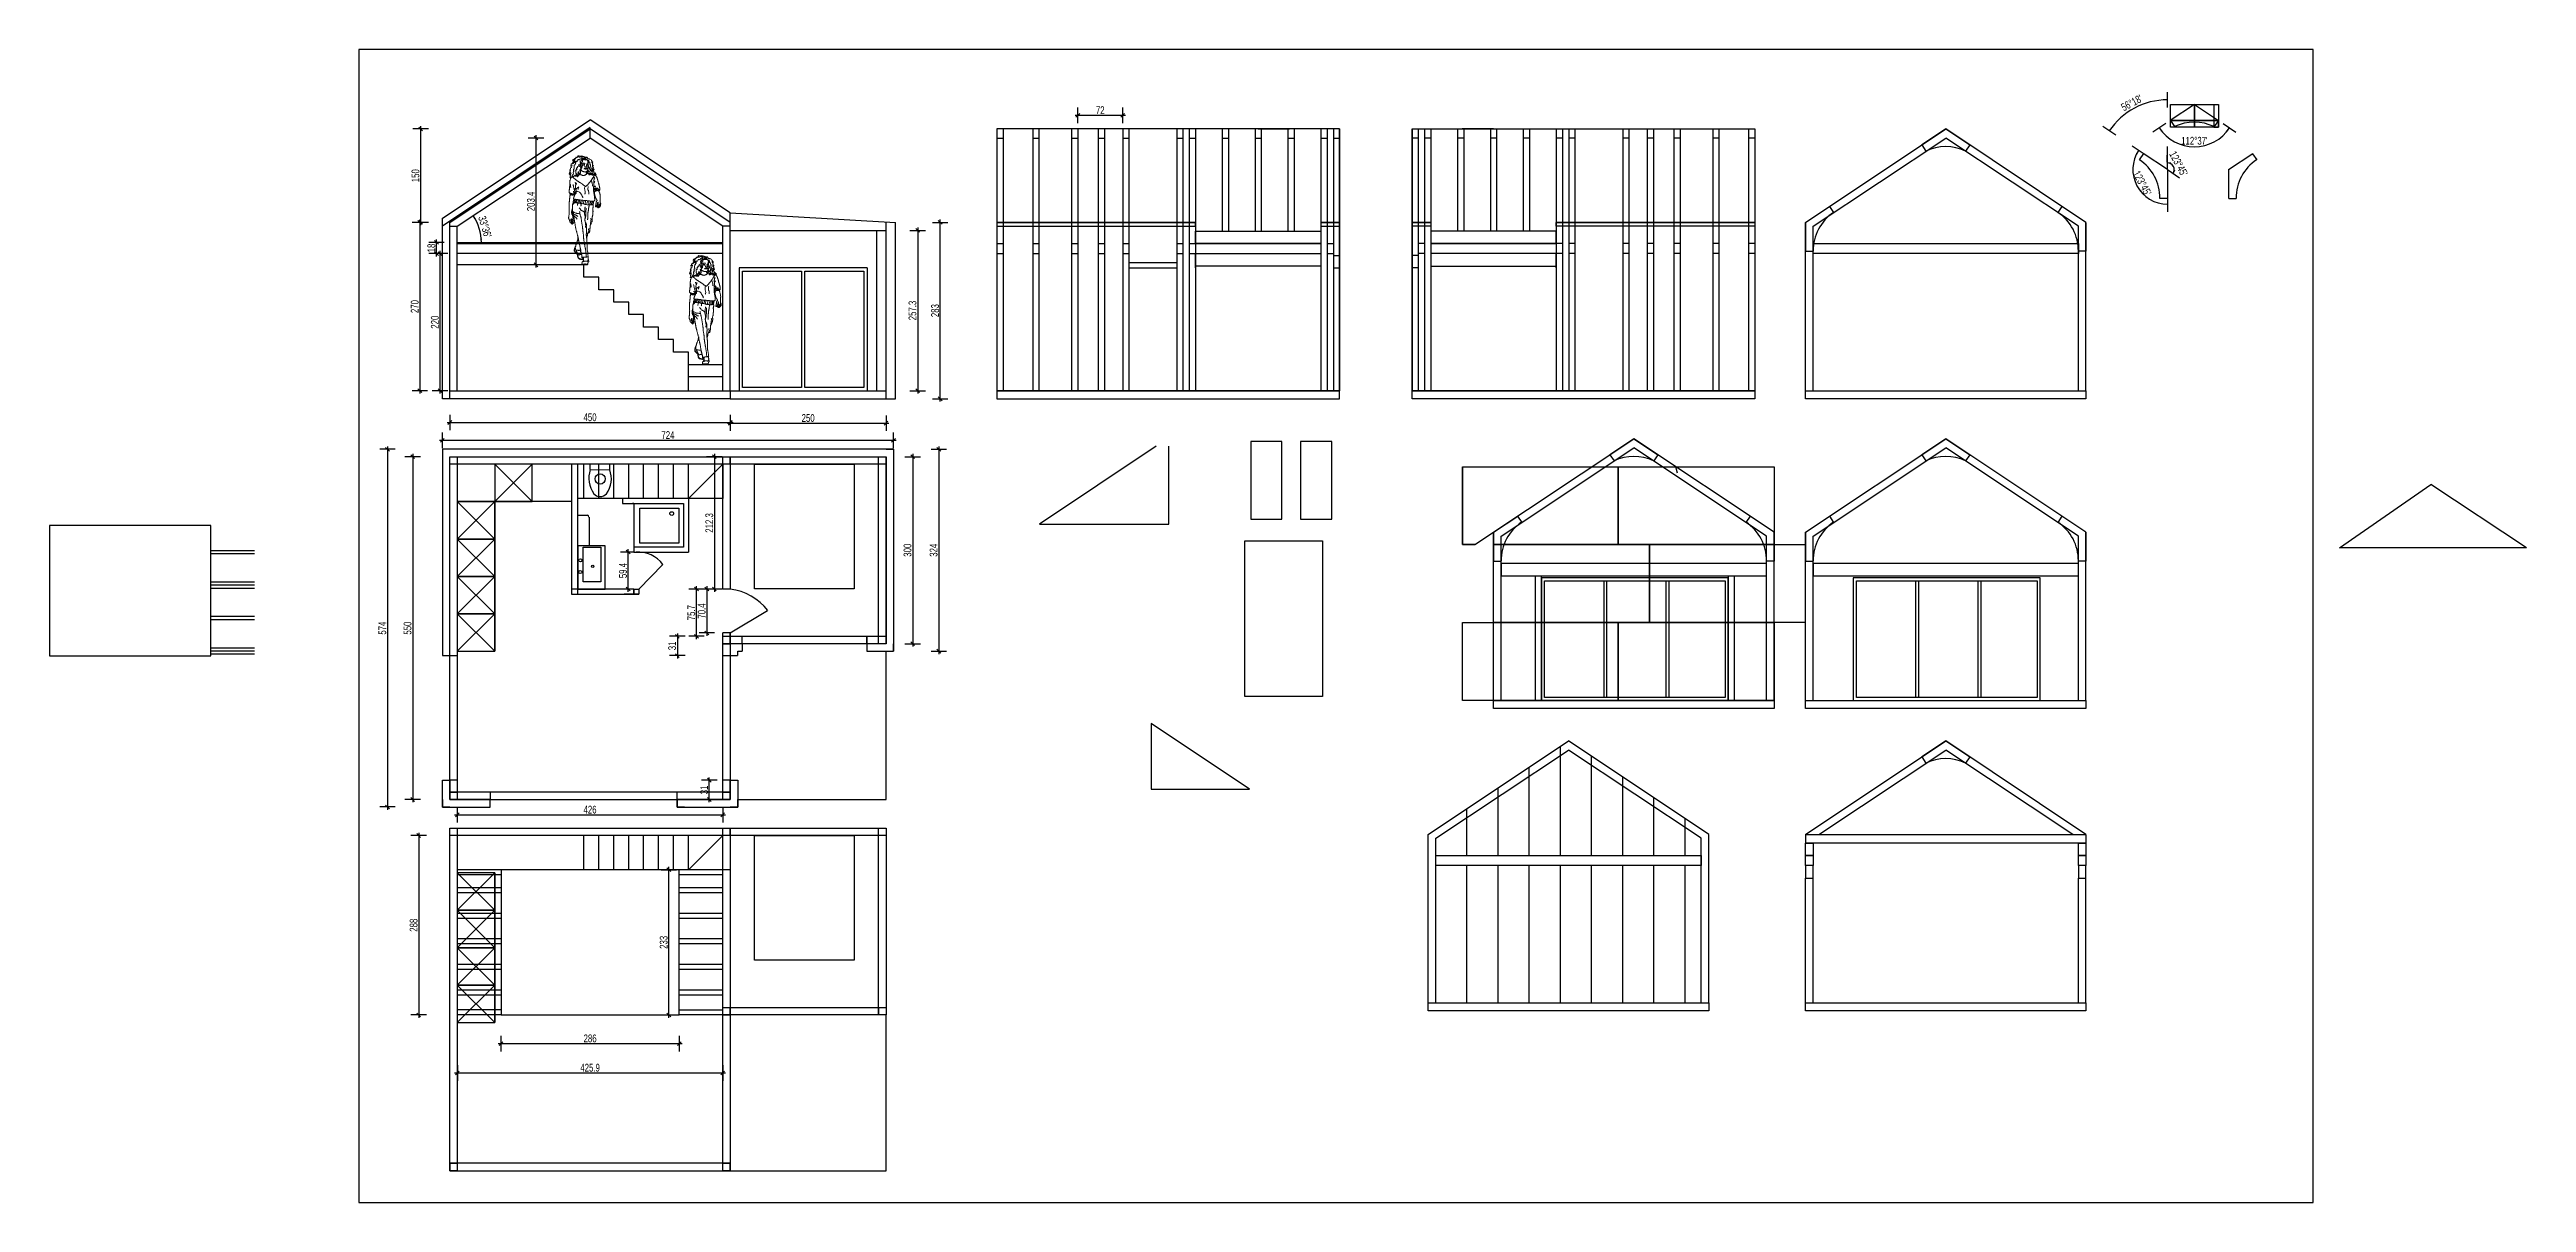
# Model space of a CAD drawing. Header units: centimetres. Extents: x 77721 to 213373, y -51694 to -17847.
# Drawn here: x 78386 to 82361, y -26734 to -24884 of the extents above; entities that cross this region are included whole.
import ezdxf

# ---------------------------------------------------------------- set-up
doc = ezdxf.new("R2010")
doc.units = ezdxf.units.CM
doc.header["$LTSCALE"] = 5
doc.header["$MEASUREMENT"] = 0
doc.layers.add('A-FURN', color=25, linetype='Continuous', lineweight=15, true_color=0xa46651)
doc.layers.add('KOTI', color=4, linetype='Continuous')
doc.styles.add('4-', font='simp.shx', dxfattribs={"width": 0.75})
doc.dimstyles.new('KOTI_K50.0cm', dxfattribs={"dimtxt": 12.5, "dimasz": 12.5, "dimexe": 12.5, "dimexo": 0, "dimgap": 2, "dimtad": 1, "dimdec": 1, "dimrnd": 0.1, "dimdsep": 46, "dimtxsty": '4-', "dimtsz": 3, "dimcen": 0.09, "dimdle": 4.5, "dimclrd": 256, "dimclrt": 256, "dimaunit": 1, "dimazin": 2, "dimtfac": 1, "dimtdec": 4, "dimtix": 1, "dimtmove": 2, "dimatfit": 3, "dimfxl": 12.5, "dimfxlon": 1, "dimtvp": 1, "dimtolj": 1, "dimtzin": 0, "dimarcsym": 0})

msp = doc.modelspace()

# ---------------------------------------------------------------- blocks, each defined once
blk = doc.blocks.new('*D189')
at = {"layer": 'Defpoints', "color": 0, "linetype": 'Continuous', "transparency": 16777216}
for p in [(79253.7, -25011.6), (78981.8, -25161.6), (79028.7, -25161.6)]:
    blk.add_point(p, dxfattribs=at)
at = {"layer": 'KOTI', "color": 0, "linetype": 'Continuous', "lineweight": -2, "transparency": 16777216}
for p, q in [((78994.3, -25011.6), (78969.3, -25011.6)), ((78994.3, -25161.6), (78969.3, -25161.6))]:
    blk.add_line(p, q, dxfattribs=at)
at = {"layer": 'KOTI', "linetype": 'Continuous', "lineweight": -2, "transparency": 16777216}
for p, q in [((78984.8, -25014.6), (78978.8, -25008.6)), ((78981.8, -25007.1), (78981.8, -25166.1)), ((78984.8, -25164.6), (78978.8, -25158.6))]:
    blk.add_line(p, q, dxfattribs=at)
at = {"layer": 'KOTI', "linetype": 'Continuous', "transparency": 16777216, "insert": (78973.6, -25086.6), "char_height": 12.5, "attachment_point": 5, "rotation": 90, "style": '4-'}
blk.add_mtext('\\A1;150', dxfattribs=at)
blk = doc.blocks.new('*D190')
at = {"layer": 'Defpoints', "color": 0, "linetype": 'Continuous', "transparency": 16777216}
for p in [(79028.7, -25161.6), (78980.6, -25431.6), (79028.7, -25431.6)]:
    blk.add_point(p, dxfattribs=at)
at = {"layer": 'KOTI', "linetype": 'Continuous', "lineweight": -2, "transparency": 16777216}
for p, q in [((78983.6, -25164.6), (78977.6, -25158.6)), ((78980.6, -25157.1), (78980.6, -25436.1)), ((78983.6, -25434.6), (78977.6, -25428.6))]:
    blk.add_line(p, q, dxfattribs=at)
at = {"layer": 'KOTI', "color": 0, "linetype": 'Continuous', "lineweight": -2, "transparency": 16777216}
for p, q in [((78993.1, -25161.6), (78968.1, -25161.6)), ((78993.1, -25431.6), (78968.1, -25431.6))]:
    blk.add_line(p, q, dxfattribs=at)
at = {"layer": 'KOTI', "linetype": 'Continuous', "transparency": 16777216, "insert": (78972.4, -25296.6), "char_height": 12.5, "attachment_point": 5, "rotation": 90, "style": '4-'}
blk.add_mtext('\\A1;270', dxfattribs=at)
blk = doc.blocks.new('*D191')
at = {"layer": 'Defpoints', "color": 0, "linetype": 'Continuous', "transparency": 16777216}
for p in [(79028.7, -25444.6), (79478.7, -25444.6), (79478.7, -25482.6)]:
    blk.add_point(p, dxfattribs=at)
at = {"layer": 'KOTI', "color": 0, "linetype": 'Continuous', "lineweight": -2, "transparency": 16777216}
for p, q in [((79028.7, -25470.1), (79028.7, -25495.1)), ((79478.7, -25470.1), (79478.7, -25495.1))]:
    blk.add_line(p, q, dxfattribs=at)
at = {"layer": 'KOTI', "linetype": 'Continuous', "lineweight": -2, "transparency": 16777216}
for p, q in [((79024.2, -25482.6), (79483.2, -25482.6)), ((79025.7, -25485.6), (79031.7, -25479.6)), ((79475.7, -25485.6), (79481.7, -25479.6))]:
    blk.add_line(p, q, dxfattribs=at)
at = {"layer": 'KOTI', "linetype": 'Continuous', "transparency": 16777216, "insert": (79253.7, -25474.3), "char_height": 12.5, "attachment_point": 5, "style": '4-'}
blk.add_mtext('\\A1;450', dxfattribs=at)
blk = doc.blocks.new('*D192')
at = {"layer": 'Defpoints', "color": 0, "linetype": 'Continuous', "transparency": 16777216}
for p in [(79478.7, -25444.6), (79728.7, -25444.6), (79728.7, -25483.7)]:
    blk.add_point(p, dxfattribs=at)
at = {"layer": 'KOTI', "color": 0, "linetype": 'Continuous', "lineweight": -2, "transparency": 16777216}
for p, q in [((79478.7, -25471.2), (79478.7, -25496.2)), ((79728.7, -25471.2), (79728.7, -25496.2))]:
    blk.add_line(p, q, dxfattribs=at)
at = {"layer": 'KOTI', "linetype": 'Continuous', "lineweight": -2, "transparency": 16777216}
for p, q in [((79474.2, -25483.7), (79733.2, -25483.7)), ((79475.7, -25486.7), (79481.7, -25480.7)), ((79725.7, -25486.7), (79731.7, -25480.7))]:
    blk.add_line(p, q, dxfattribs=at)
at = {"layer": 'KOTI', "linetype": 'Continuous', "transparency": 16777216, "insert": (79603.7, -25475.5), "char_height": 12.5, "attachment_point": 5, "style": '4-'}
blk.add_mtext('\\A1;250', dxfattribs=at)
blk = doc.blocks.new('*D193')
at = {"layer": 'Defpoints', "color": 0, "linetype": 'Continuous', "transparency": 16777216}
for p in [(79040.7, -25211.6), (79012.9, -25431.6), (79040.7, -25431.6)]:
    blk.add_point(p, dxfattribs=at)
at = {"layer": 'KOTI', "color": 0, "linetype": 'Continuous', "lineweight": -2, "transparency": 16777216}
for p, q in [((79025.4, -25211.6), (79000.4, -25211.6)), ((79025.4, -25431.6), (79000.4, -25431.6))]:
    blk.add_line(p, q, dxfattribs=at)
at = {"layer": 'KOTI', "linetype": 'Continuous', "lineweight": -2, "transparency": 16777216}
for p, q in [((79015.9, -25214.6), (79009.9, -25208.6)), ((79012.9, -25207.1), (79012.9, -25436.1)), ((79015.9, -25434.6), (79009.9, -25428.6))]:
    blk.add_line(p, q, dxfattribs=at)
at = {"layer": 'KOTI', "linetype": 'Continuous', "transparency": 16777216, "insert": (79004.7, -25321.6), "char_height": 12.5, "attachment_point": 5, "rotation": 90, "style": '4-'}
blk.add_mtext('\\A1;220', dxfattribs=at)
blk = doc.blocks.new('*D194')
at = {"layer": 'Defpoints', "color": 0, "linetype": 'Continuous', "transparency": 16777216}
for p in [(79007.3, -25193.6), (79040.7, -25193.6), (79040.7, -25211.6)]:
    blk.add_point(p, dxfattribs=at)
at = {"layer": 'KOTI', "color": 0, "linetype": 'Continuous', "lineweight": -2, "transparency": 16777216}
for p, q in [((79019.8, -25193.6), (78994.8, -25193.6)), ((79019.8, -25211.6), (78994.8, -25211.6))]:
    blk.add_line(p, q, dxfattribs=at)
at = {"layer": 'KOTI', "linetype": 'Continuous', "lineweight": -2, "transparency": 16777216}
for p, q in [((79010.3, -25196.6), (79004.3, -25190.6)), ((79007.3, -25216.1), (79007.3, -25189.1)), ((79010.3, -25214.6), (79004.3, -25208.6))]:
    blk.add_line(p, q, dxfattribs=at)
at = {"layer": 'KOTI', "linetype": 'Continuous', "transparency": 16777216, "insert": (78999.1, -25202.6), "char_height": 12.5, "attachment_point": 5, "rotation": 90, "style": '4-'}
blk.add_mtext('\\A1;18', dxfattribs=at)
blk = doc.blocks.new('*D195')
at = {"layer": 'Defpoints', "color": 0, "linetype": 'Continuous', "transparency": 16777216}
for p in [(79167.1, -25026.2), (79253.7, -25026.2), (79243.7, -25229.6)]:
    blk.add_point(p, dxfattribs=at)
at = {"layer": 'KOTI', "color": 0, "linetype": 'Continuous', "lineweight": -2, "transparency": 16777216}
for p, q in [((79179.6, -25026.2), (79154.6, -25026.2)), ((79179.6, -25229.6), (79154.6, -25229.6))]:
    blk.add_line(p, q, dxfattribs=at)
at = {"layer": 'KOTI', "linetype": 'Continuous', "lineweight": -2, "transparency": 16777216}
for p, q in [((79170.1, -25029.2), (79164.1, -25023.2)), ((79167.1, -25234.1), (79167.1, -25021.7)), ((79170.1, -25232.6), (79164.1, -25226.6))]:
    blk.add_line(p, q, dxfattribs=at)
at = {"layer": 'KOTI', "linetype": 'Continuous', "transparency": 16777216, "insert": (79158.9, -25127.9), "char_height": 12.5, "attachment_point": 5, "rotation": 90, "style": '4-'}
blk.add_mtext('\\A1;203.4', dxfattribs=at)
blk = doc.blocks.new('PEOPLE11')
at = {"linetype": 'Continuous'}
for points in [[(-0.123, 0.913), (-0.125, 0.906), (-0.127, 0.905), (-0.129, 0.899), (-0.128, 0.895), (-0.129, 0.893), (-0.131, 0.891), (-0.134, 0.891), (-0.138, 0.887), (-0.139, 0.884), (-0.137, 0.881), (-0.137, 0.879), (-0.138, 0.876), (-0.141, 0.876), (-0.145, 0.87), (-0.143, 0.868), (-0.138, 0.868), (-0.138, 0.869)], [(-0.095, 0.968), (-0.099, 0.966), (-0.102, 0.961), (-0.102, 0.957), (-0.102, 0.955), (-0.103, 0.953), (-0.105, 0.954), (-0.107, 0.954), (-0.109, 0.953), (-0.11, 0.95), (-0.11, 0.948), (-0.11, 0.946), (-0.111, 0.944), (-0.113, 0.944), (-0.116, 0.943), (-0.118, 0.94), (-0.119, 0.936), (-0.119, 0.934), (-0.12, 0.928), (-0.122, 0.926), (-0.125, 0.926), (-0.128, 0.926), (-0.132, 0.923), (-0.133, 0.918), (-0.132, 0.916), (-0.131, 0.913), (-0.136, 0.907), (-0.14, 0.905), (-0.142, 0.903)], [(-0.125, 0.805), (-0.124, 0.806), (-0.12, 0.809), (-0.117, 0.81), (-0.115, 0.808), (-0.113, 0.808), (-0.11, 0.81), (-0.108, 0.812), (-0.105, 0.814), (-0.102, 0.815), (-0.1, 0.817), (-0.095, 0.815), (-0.093, 0.814), (-0.09, 0.812), (-0.086, 0.812), (-0.083, 0.813), (-0.081, 0.817), (-0.084, 0.818), (-0.088, 0.818), (-0.087, 0.824), (-0.08, 0.835), (-0.085, 0.835), (-0.087, 0.836), (-0.088, 0.84), (-0.089, 0.842), (-0.089, 0.847), (-0.09, 0.851), (-0.088, 0.855), (-0.089, 0.857), (-0.091, 0.86), (-0.092, 0.863), (-0.09, 0.868), (-0.086, 0.871), (-0.083, 0.871), (-0.08, 0.874), (-0.08, 0.878), (-0.082, 0.881), (-0.083, 0.885), (-0.081, 0.888), (-0.078, 0.89), (-0.073, 0.892), (-0.074, 0.897), (-0.074, 0.901), (-0.069, 0.903), (-0.065, 0.904), (-0.063, 0.908), (-0.063, 0.912), (-0.063, 0.917), (-0.062, 0.919), (-0.056, 0.922), (-0.052, 0.923), (-0.049, 0.923), (-0.048, 0.923), (-0.046, 0.929), (-0.048, 0.933), (-0.049, 0.939), (-0.05, 0.942), (-0.049, 0.946), (-0.049, 0.951), (-0.049, 0.954)], [(-0.122, 0.808), (-0.123, 0.808), (-0.124, 0.81), (-0.125, 0.812), (-0.123, 0.815), (-0.122, 0.818), (-0.118, 0.821), (-0.118, 0.821), (-0.119, 0.826), (-0.116, 0.83), (-0.115, 0.831), (-0.113, 0.832), (-0.111, 0.833), (-0.111, 0.837), (-0.114, 0.842), (-0.115, 0.846), (-0.113, 0.849), (-0.109, 0.852), (-0.109, 0.855), (-0.111, 0.857), (-0.112, 0.859), (-0.111, 0.86), (-0.107, 0.863), (-0.108, 0.866), (-0.11, 0.867), (-0.11, 0.868), (-0.11, 0.87), (-0.111, 0.871), (-0.11, 0.873), (-0.109, 0.876), (-0.108, 0.877), (-0.106, 0.879), (-0.104, 0.881), (-0.104, 0.883), (-0.105, 0.885), (-0.104, 0.887), (-0.105, 0.889), (-0.106, 0.891), (-0.105, 0.894), (-0.105, 0.9), (-0.105, 0.901), (-0.105, 0.903), (-0.104, 0.907), (-0.106, 0.91), (-0.104, 0.913), (-0.1, 0.915), (-0.097, 0.919), (-0.096, 0.923), (-0.093, 0.928), (-0.091, 0.931), (-0.092, 0.935), (-0.091, 0.939), (-0.086, 0.944), (-0.081, 0.947), (-0.08, 0.948), (-0.078, 0.948), (-0.074, 0.954)], [(-0.026, 0.994), (-0.033, 0.987), (-0.038, 0.986), (-0.043, 0.987), (-0.049, 0.99), (-0.054, 0.989), (-0.056, 0.987), (-0.059, 0.986), (-0.066, 0.989), (-0.07, 0.987), (-0.076, 0.983), (-0.081, 0.985), (-0.087, 0.986), (-0.088, 0.984), (-0.09, 0.98), (-0.091, 0.977), (-0.093, 0.975), (-0.096, 0.975), (-0.098, 0.976), (-0.102, 0.971), (-0.102, 0.969), (-0.105, 0.965), (-0.108, 0.965), (-0.115, 0.966), (-0.119, 0.961), (-0.118, 0.954), (-0.108, 0.96), (-0.111, 0.962), (-0.114, 0.96)], [(-0.012, 0.964), (-0.015, 0.967), (-0.015, 0.974), (-0.019, 0.978), (-0.025, 0.979), (-0.032, 0.978), (-0.038, 0.972), (-0.041, 0.97), (-0.046, 0.968), (-0.05, 0.969), (-0.05, 0.973), (-0.049, 0.973), (-0.057, 0.961), (-0.063, 0.962), (-0.064, 0.964), (-0.068, 0.964), (-0.071, 0.961), (-0.075, 0.954), (-0.078, 0.949), (-0.082, 0.949), (-0.089, 0.95), (-0.096, 0.94), (-0.099, 0.937), (-0.105, 0.935), (-0.111, 0.936), (-0.11, 0.94), (-0.105, 0.947), (-0.101, 0.95), (-0.105, 0.942), (-0.108, 0.937), (-0.112, 0.931), (-0.115, 0.93), (-0.116, 0.93), (-0.118, 0.928)], [(-0.065, 0.995), (-0.069, 0.994), (-0.076, 0.988), (-0.079, 0.984), (-0.085, 0.983), (-0.089, 0.977), (-0.091, 0.976), (-0.098, 0.976), (-0.104, 0.969), (-0.106, 0.968)], [(-0.036, 1), (-0.042, 0.995), (-0.046, 0.996), (-0.053, 0.996), (-0.059, 0.998), (-0.066, 0.999), (-0.07, 0.998), (-0.072, 0.997), (-0.073, 0.994)], [(-0.035, 0.938), (-0.038, 0.929), (-0.041, 0.925), (-0.042, 0.923), (-0.044, 0.92), (-0.046, 0.914), (-0.049, 0.911), (-0.047, 0.904), (-0.049, 0.901), (-0.052, 0.9), (-0.054, 0.901), (-0.055, 0.905), (-0.051, 0.906), (-0.05, 0.906)], [(-0.022, 0.975), (-0.025, 0.976), (-0.028, 0.976), (-0.032, 0.97), (-0.034, 0.965), (-0.035, 0.962), (-0.04, 0.956), (-0.045, 0.951), (-0.049, 0.947), (-0.051, 0.942), (-0.048, 0.938), (-0.047, 0.935), (-0.046, 0.933), (-0.045, 0.932)], [(-0.037, 0.915), (-0.03, 0.913), (-0.028, 0.909), (-0.028, 0.905), (-0.034, 0.902), (-0.038, 0.903), (-0.043, 0.907), (-0.045, 0.909)], [(-0.009, 0.99), (-0.013, 0.99), (-0.017, 0.992), (-0.02, 0.993), (-0.026, 0.996), (-0.033, 0.996), (-0.039, 0.993), (-0.043, 0.989)], [(0.011, 0.966), (0.012, 0.965), (0.013, 0.963), (0.014, 0.962), (0.014, 0.962), (0.014, 0.962), (0.015, 0.962), (0.015, 0.961), (0.015, 0.96), (0.016, 0.96), (0.016, 0.959), (0.017, 0.958), (0.017, 0.958), (0.017, 0.957), (0.017, 0.956), (0.017, 0.956), (0.018, 0.955), (0.018, 0.955), (0.018, 0.954), (0.018, 0.953), (0.018, 0.953), (0.019, 0.953), (0.019, 0.952), (0.019, 0.951), (0.019, 0.951), (0.02, 0.95), (0.02, 0.95), (0.02, 0.95), (0.02, 0.949), (0.02, 0.949), (0.02, 0.949), (0.02, 0.948), (0.02, 0.948), (0.021, 0.948), (0.021, 0.947), (0.021, 0.947), (0.021, 0.947), (0.022, 0.946), (0.022, 0.946), (0.022, 0.946), (0.022, 0.945), (0.022, 0.944), (0.022, 0.944), (0.022, 0.944), (0.022, 0.943), (0.022, 0.943), (0.022, 0.942), (0.023, 0.942), (0.023, 0.942), (0.023, 0.941), (0.023, 0.941), (0.023, 0.94), (0.023, 0.939), (0.023, 0.939), (0.023, 0.939), (0.023, 0.938), (0.023, 0.938), (0.024, 0.937), (0.024, 0.936), (0.024, 0.936), (0.024, 0.935), (0.024, 0.935), (0.024, 0.935), (0.024, 0.935), (0.024, 0.932), (0.025, 0.932), (0.025, 0.931), (0.025, 0.93), (0.024, 0.929), (0.024, 0.929), (0.024, 0.928), (0.024, 0.927), (0.024, 0.927), (0.024, 0.926), (0.024, 0.925), (0.024, 0.924), (0.023, 0.923), (0.024, 0.919), (0.024, 0.919), (0.024, 0.918), (0.024, 0.918), (0.024, 0.917), (0.024, 0.915), (0.024, 0.914), (0.024, 0.913), (0.024, 0.913), (0.024, 0.912), (0.025, 0.911), (0.025, 0.91), (0.026, 0.909), (0.026, 0.909), (0.026, 0.908), (0.027, 0.907), (0.027, 0.906), (0.027, 0.906), (0.027, 0.905), (0.027, 0.905), (0.028, 0.903), (0.028, 0.902), (0.028, 0.901), (0.028, 0.9), (0.028, 0.897), (0.028, 0.896), (0.027, 0.896), (0.027, 0.895), (0.027, 0.894), (0.027, 0.894), (0.026, 0.893), (0.026, 0.892), (0.026, 0.891), (0.026, 0.891), (0.025, 0.89), (0.025, 0.889), (0.025, 0.888), (0.024, 0.888), (0.024, 0.885), (0.024, 0.884), (0.023, 0.883), (0.023, 0.882), (0.022, 0.881), (0.022, 0.88), (0.022, 0.88), (0.021, 0.879), (0.021, 0.878), (0.021, 0.876), (0.02, 0.875), (0.02, 0.874), (0.019, 0.873), (0.019, 0.872), (0.018, 0.871), (0.018, 0.87), (0.017, 0.869), (0.017, 0.869), (0.016, 0.867), (0.016, 0.865), (0.015, 0.861), (0.014, 0.859), (0.013, 0.859), (0.012, 0.856), (0.011, 0.855), (0.01, 0.855), (0.009, 0.854), (0.007, 0.854), (0.006, 0.853), (0.004, 0.853), (0.002, 0.852), (-0.001, 0.852), (-0.004, 0.852), (-0.006, 0.852), (-0.008, 0.852), (-0.009, 0.852), (-0.011, 0.852), (-0.014, 0.853), (-0.016, 0.853), (-0.019, 0.854), (-0.02, 0.855), (-0.022, 0.856), (-0.024, 0.856), (-0.027, 0.857), (-0.029, 0.858), (-0.032, 0.859), (-0.035, 0.861), (-0.038, 0.863), (-0.039, 0.865), (-0.041, 0.867)], [(-0.023, 0.964), (-0.029, 0.956), (-0.029, 0.952), (-0.029, 0.949), (-0.028, 0.944), (-0.032, 0.938), (-0.038, 0.938), (-0.039, 0.942), (-0.039, 0.944)], [(-0.004, 0.928), (-0.005, 0.929), (-0.007, 0.929), (-0.009, 0.93), (-0.011, 0.931), (-0.013, 0.931), (-0.015, 0.931), (-0.018, 0.931), (-0.02, 0.931), (-0.022, 0.93), (-0.024, 0.929), (-0.027, 0.927), (-0.029, 0.926), (-0.032, 0.924)], [(-0.008, 0.918), (-0.01, 0.918), (-0.012, 0.918), (-0.014, 0.918), (-0.017, 0.917), (-0.02, 0.916), (-0.023, 0.916), (-0.025, 0.916), (-0.026, 0.917)], [(0.011, 0.963), (0.008, 0.965), (0.006, 0.966), (0.002, 0.964), (0.001, 0.962), (0.001, 0.96), (0.001, 0.96), (0, 0.962), (-0.002, 0.963), (-0.006, 0.963), (-0.01, 0.963), (-0.016, 0.964), (-0.02, 0.965), (-0.023, 0.964), (-0.023, 0.964)], [(-0.007, 0.914), (-0.009, 0.913), (-0.011, 0.912), (-0.014, 0.912), (-0.016, 0.912), (-0.018, 0.912), (-0.02, 0.912)], [(0.003, 0.967), (0.003, 0.967), (0.004, 0.969), (0.003, 0.972), (0.003, 0.975), (0, 0.979), (-0.003, 0.982), (-0.006, 0.984), (-0.01, 0.987), (-0.014, 0.989), (-0.018, 0.991)], [(0.001, 0.964), (0.001, 0.965), (-0.003, 0.967), (-0.006, 0.968), (-0.009, 0.972), (-0.011, 0.977), (-0.012, 0.979), (-0.013, 0.982)], [(0.003, 0.987), (0.001, 0.987), (-0.003, 0.988), (-0.007, 0.988), (-0.011, 0.988), (-0.011, 0.988)], [(0.008, 0.918), (0.008, 0.917), (0.008, 0.915), (0.008, 0.914), (0.008, 0.913), (0.009, 0.911), (0.009, 0.91), (0.009, 0.907), (0.01, 0.905), (0.01, 0.905), (0.012, 0.904), (0.014, 0.902), (0.015, 0.901), (0.015, 0.9), (0.015, 0.898), (0.014, 0.897), (0.013, 0.897), (0.012, 0.895), (0.011, 0.894), (0.01, 0.894), (0.009, 0.893), (0.008, 0.893), (0.008, 0.893), (0.007, 0.894), (0.006, 0.894), (0.005, 0.895), (0.004, 0.896), (0.003, 0.896), (0.002, 0.895), (0, 0.895), (-0.001, 0.895), (-0.002, 0.895), (-0.004, 0.895), (-0.005, 0.896), (-0.005, 0.896), (-0.006, 0.897), (-0.006, 0.899), (-0.006, 0.9), (-0.006, 0.902), (-0.005, 0.903), (-0.004, 0.903), (-0.003, 0.903)], [(0.003, 0.986), (0.009, 0.988), (0.012, 0.986), (0.016, 0.981), (0.017, 0.98), (0.018, 0.976), (0.02, 0.975), (0.023, 0.972), (0.028, 0.971), (0.033, 0.971), (0.037, 0.972)], [(0.005, 0.985), (0.004, 0.984), (0.003, 0.98), (0.003, 0.978)], [(0.01, 0.918), (0.011, 0.918), (0.012, 0.918), (0.016, 0.918), (0.017, 0.918), (0.018, 0.918), (0.021, 0.918), (0.022, 0.918), (0.023, 0.918), (0.024, 0.919)], [(0.025, 0.93), (0.025, 0.931), (0.025, 0.931), (0.024, 0.932), (0.022, 0.932), (0.02, 0.933), (0.019, 0.932), (0.017, 0.932), (0.016, 0.931), (0.015, 0.931), (0.014, 0.93), (0.013, 0.929), (0.012, 0.928)], [(0.013, 0.913), (0.015, 0.913), (0.017, 0.912), (0.019, 0.913), (0.019, 0.913)], [(0.021, 0.954), (0.021, 0.955), (0.024, 0.957), (0.025, 0.957), (0.027, 0.956), (0.028, 0.955), (0.029, 0.952), (0.031, 0.948), (0.034, 0.943), (0.034, 0.943), (0.034, 0.941), (0.033, 0.941), (0.032, 0.94), (0.031, 0.938), (0.032, 0.937), (0.034, 0.936), (0.037, 0.936), (0.039, 0.935), (0.041, 0.931), (0.04, 0.926), (0.04, 0.923), (0.045, 0.916), (0.046, 0.914), (0.046, 0.912), (0.044, 0.909), (0.044, 0.907), (0.043, 0.904), (0.044, 0.903), (0.048, 0.897), (0.048, 0.896), (0.048, 0.891), (0.049, 0.889), (0.05, 0.889), (0.052, 0.885), (0.052, 0.881), (0.054, 0.877), (0.054, 0.878), (0.052, 0.88), (0.047, 0.878), (0.047, 0.875), (0.048, 0.873), (0.055, 0.866), (0.058, 0.862), (0.059, 0.859), (0.053, 0.854), (0.055, 0.857), (0.059, 0.854), (0.06, 0.849), (0.061, 0.843), (0.063, 0.837), (0.065, 0.834), (0.067, 0.832)], [(0.031, 0.968), (0.034, 0.969), (0.04, 0.968), (0.046, 0.965), (0.051, 0.961), (0.055, 0.957), (0.057, 0.952), (0.058, 0.948), (0.059, 0.941), (0.063, 0.937), (0.066, 0.941), (0.063, 0.944), (0.061, 0.945), (0.06, 0.945)], [(0.066, 0.914), (0.064, 0.916), (0.062, 0.918), (0.062, 0.922), (0.063, 0.929), (0.063, 0.929), (0.064, 0.932), (0.064, 0.934), (0.067, 0.936), (0.065, 0.934), (0.062, 0.933), (0.058, 0.935), (0.057, 0.939), (0.057, 0.944), (0.057, 0.946), (0.058, 0.946), (0.059, 0.946)], [(0.09, 0.835), (0.086, 0.834), (0.082, 0.838), (0.079, 0.844), (0.08, 0.842), (0.082, 0.839), (0.087, 0.837), (0.091, 0.841), (0.09, 0.842), (0.087, 0.841), (0.084, 0.841), (0.078, 0.843), (0.075, 0.846), (0.074, 0.85), (0.075, 0.852), (0.074, 0.855), (0.071, 0.857), (0.067, 0.859), (0.066, 0.863), (0.066, 0.867), (0.064, 0.871), (0.062, 0.875), (0.062, 0.879), (0.063, 0.882), (0.064, 0.882), (0.065, 0.875), (0.069, 0.869), (0.072, 0.868), (0.078, 0.874), (0.076, 0.877), (0.073, 0.878), (0.07, 0.875), (0.069, 0.875), (0.067, 0.878), (0.067, 0.882), (0.07, 0.885), (0.071, 0.888), (0.071, 0.892), (0.069, 0.893), (0.066, 0.895), (0.063, 0.897), (0.062, 0.901), (0.064, 0.904), (0.063, 0.905), (0.062, 0.91), (0.067, 0.912), (0.072, 0.909), (0.07, 0.904), (0.067, 0.903), (0.066, 0.905), (0.067, 0.905), (0.068, 0.904)], [(-0.139, 0.866), (-0.137, 0.864), (-0.138, 0.86), (-0.141, 0.861), (-0.147, 0.857), (-0.143, 0.857), (-0.141, 0.855), (-0.14, 0.852), (-0.14, 0.848), (-0.144, 0.847), (-0.149, 0.845), (-0.152, 0.839), (-0.149, 0.838), (-0.147, 0.836), (-0.148, 0.832), (-0.151, 0.828)], [(-0.1, 0.637), (-0.099, 0.64), (-0.098, 0.643), (-0.098, 0.647), (-0.098, 0.645), (-0.101, 0.643), (-0.102, 0.642), (-0.105, 0.641), (-0.107, 0.64), (-0.11, 0.64), (-0.113, 0.639), (-0.116, 0.639), (-0.119, 0.639), (-0.122, 0.639), (-0.125, 0.64), (-0.129, 0.641), (-0.131, 0.642), (-0.134, 0.643), (-0.136, 0.644), (-0.139, 0.645), (-0.141, 0.647), (-0.142, 0.649), (-0.143, 0.651), (-0.143, 0.654), (-0.143, 0.656), (-0.145, 0.657), (-0.147, 0.659), (-0.149, 0.66), (-0.15, 0.661), (-0.151, 0.663), (-0.152, 0.666), (-0.152, 0.669), (-0.151, 0.674), (-0.151, 0.678), (-0.15, 0.682), (-0.15, 0.684), (-0.15, 0.687), (-0.149, 0.69), (-0.149, 0.693), (-0.148, 0.697), (-0.148, 0.7), (-0.148, 0.703), (-0.147, 0.707), (-0.147, 0.711), (-0.147, 0.714), (-0.146, 0.717), (-0.146, 0.72), (-0.146, 0.723), (-0.146, 0.727), (-0.146, 0.731), (-0.146, 0.734), (-0.146, 0.736), (-0.146, 0.74), (-0.146, 0.744), (-0.146, 0.749), (-0.145, 0.754), (-0.144, 0.758), (-0.143, 0.763), (-0.143, 0.766), (-0.143, 0.772), (-0.141, 0.777), (-0.141, 0.78), (-0.139, 0.784), (-0.137, 0.79), (-0.135, 0.794), (-0.134, 0.797), (-0.131, 0.801), (-0.128, 0.802), (-0.126, 0.803), (-0.122, 0.807), (-0.118, 0.81), (-0.115, 0.811), (-0.112, 0.812), (-0.105, 0.817), (-0.103, 0.817), (-0.1, 0.819), (-0.095, 0.821), (-0.091, 0.822), (-0.086, 0.824), (-0.081, 0.826), (-0.078, 0.827), (-0.075, 0.829), (-0.073, 0.83), (-0.071, 0.832), (-0.069, 0.833), (-0.067, 0.834), (-0.064, 0.835), (-0.06, 0.836), (-0.06, 0.835), (-0.06, 0.833), (-0.06, 0.831), (-0.059, 0.829), (-0.057, 0.83), (-0.056, 0.83), (-0.056, 0.829), (-0.056, 0.828), (-0.053, 0.827), (-0.053, 0.827), (-0.052, 0.827), (-0.049, 0.827), (-0.047, 0.827), (-0.046, 0.828), (-0.046, 0.827), (-0.046, 0.826), (-0.044, 0.826), (-0.042, 0.826), (-0.041, 0.826), (-0.041, 0.825), (-0.04, 0.824), (-0.038, 0.824), (-0.037, 0.824), (-0.036, 0.823), (-0.034, 0.821), (-0.032, 0.821), (-0.031, 0.822), (-0.031, 0.822), (-0.029, 0.82), (-0.028, 0.82), (-0.027, 0.819), (-0.026, 0.82), (-0.025, 0.821), (-0.025, 0.82), (-0.024, 0.82), (-0.022, 0.819), (-0.02, 0.819), (-0.019, 0.818), (-0.018, 0.818), (-0.017, 0.819), (-0.016, 0.82), (-0.015, 0.821), (-0.014, 0.82), (-0.013, 0.82), (-0.012, 0.819), (-0.01, 0.82), (-0.009, 0.821), (-0.008, 0.822), (-0.007, 0.823), (-0.006, 0.823), (-0.005, 0.822), (-0.003, 0.823), (-0.002, 0.823), (-0.001, 0.824), (0, 0.826), (0.001, 0.828), (0.003, 0.827), (0.004, 0.827), (0.005, 0.827), (0.006, 0.829), (0.007, 0.83), (0.007, 0.831), (0.008, 0.831), (0.009, 0.831), (0.011, 0.832), (0.012, 0.833), (0.013, 0.834), (0.014, 0.835), (0.014, 0.837)], [(-0.135, 0.841), (-0.139, 0.835), (-0.143, 0.833), (-0.145, 0.831), (-0.14, 0.83), (-0.138, 0.834), (-0.133, 0.842)], [(-0.136, 0.828), (-0.14, 0.82), (-0.142, 0.818), (-0.141, 0.814), (-0.137, 0.811), (-0.138, 0.809), (-0.141, 0.807), (-0.144, 0.801), (-0.143, 0.799), (-0.141, 0.799), (-0.14, 0.798)], [(-0.136, 0.834), (-0.139, 0.829), (-0.143, 0.827), (-0.142, 0.825), (-0.139, 0.826)], [(-0.143, 0.74), (-0.14, 0.736), (-0.138, 0.733), (-0.138, 0.73), (-0.137, 0.726), (-0.137, 0.721), (-0.136, 0.712), (-0.137, 0.709)], [(-0.121, 0.806), (-0.119, 0.804), (-0.117, 0.803), (-0.116, 0.801), (-0.114, 0.8), (-0.113, 0.799), (-0.11, 0.797), (-0.109, 0.796), (-0.108, 0.795), (-0.107, 0.794), (-0.105, 0.792), (-0.103, 0.791), (-0.102, 0.79), (-0.101, 0.789), (-0.099, 0.787), (-0.097, 0.786), (-0.096, 0.784), (-0.094, 0.783), (-0.092, 0.782), (-0.089, 0.779), (-0.087, 0.778), (-0.086, 0.778), (-0.085, 0.777), (-0.083, 0.775), (-0.083, 0.775), (-0.081, 0.774), (-0.081, 0.773), (-0.079, 0.772), (-0.076, 0.77), (-0.073, 0.768), (-0.072, 0.767), (-0.069, 0.766), (-0.067, 0.765), (-0.066, 0.763), (-0.064, 0.763), (-0.061, 0.761), (-0.06, 0.76), (-0.058, 0.759), (-0.055, 0.756), (-0.053, 0.756), (-0.051, 0.754), (-0.05, 0.753), (-0.049, 0.752), (-0.047, 0.751), (-0.045, 0.75), (-0.044, 0.749), (-0.043, 0.749), (-0.042, 0.748), (-0.04, 0.747), (-0.035, 0.744), (-0.034, 0.743), (-0.032, 0.742), (-0.031, 0.74), (-0.028, 0.739), (-0.027, 0.738), (-0.025, 0.736), (-0.023, 0.734), (-0.022, 0.733), (-0.02, 0.731), (-0.017, 0.729), (-0.015, 0.728), (-0.012, 0.727), (-0.01, 0.726), (-0.009, 0.725), (-0.005, 0.722), (-0.001, 0.719), (-0.001, 0.719), (0.002, 0.719), (0.003, 0.72), (0.004, 0.72), (0.006, 0.721), (0.007, 0.723), (0.009, 0.725), (0.011, 0.727), (0.012, 0.727), (0.014, 0.729), (0.015, 0.73), (0.016, 0.731), (0.019, 0.734), (0.02, 0.735), (0.022, 0.736), (0.024, 0.738), (0.025, 0.74), (0.027, 0.743), (0.03, 0.745), (0.031, 0.748), (0.033, 0.751), (0.035, 0.753), (0.037, 0.756), (0.038, 0.758), (0.039, 0.758), (0.041, 0.76), (0.044, 0.765), (0.046, 0.767), (0.049, 0.771), (0.05, 0.774), (0.053, 0.778), (0.056, 0.781), (0.058, 0.785), (0.06, 0.787), (0.062, 0.791), (0.064, 0.793), (0.066, 0.797), (0.068, 0.8), (0.069, 0.801), (0.071, 0.805), (0.072, 0.807), (0.074, 0.81), (0.077, 0.815), (0.08, 0.819), (0.081, 0.821), (0.082, 0.824), (0.083, 0.825)], [(-0.092, 0.656), (-0.093, 0.659), (-0.094, 0.66), (-0.096, 0.663), (-0.097, 0.665), (-0.098, 0.667), (-0.099, 0.67), (-0.1, 0.673), (-0.101, 0.677), (-0.102, 0.681), (-0.103, 0.686), (-0.104, 0.69), (-0.105, 0.694), (-0.106, 0.699), (-0.108, 0.703), (-0.109, 0.707), (-0.11, 0.711), (-0.11, 0.713), (-0.111, 0.718), (-0.112, 0.724), (-0.113, 0.728), (-0.114, 0.735)], [(-0.103, 0.653), (-0.102, 0.653), (-0.099, 0.653), (-0.098, 0.653), (-0.096, 0.652), (-0.095, 0.652), (-0.093, 0.652), (-0.092, 0.652), (-0.091, 0.652), (-0.089, 0.653), (-0.088, 0.654), (-0.088, 0.655), (-0.087, 0.658), (-0.087, 0.661), (-0.087, 0.663), (-0.088, 0.665), (-0.089, 0.668), (-0.09, 0.67), (-0.09, 0.672), (-0.089, 0.675), (-0.089, 0.676), (-0.088, 0.678), (-0.088, 0.68), (-0.087, 0.682), (-0.086, 0.686), (-0.086, 0.689), (-0.086, 0.692), (-0.087, 0.694), (-0.089, 0.695), (-0.091, 0.696), (-0.093, 0.697)], [(-0.094, 0.691), (-0.094, 0.691), (-0.095, 0.693), (-0.095, 0.695), (-0.095, 0.698), (-0.094, 0.7), (-0.093, 0.702), (-0.092, 0.704), (-0.092, 0.707), (-0.092, 0.709), (-0.093, 0.712), (-0.094, 0.716), (-0.094, 0.719), (-0.093, 0.722), (-0.092, 0.727), (-0.092, 0.729), (-0.091, 0.733), (-0.091, 0.737), (-0.092, 0.742), (-0.093, 0.744), (-0.094, 0.748), (-0.096, 0.754), (-0.097, 0.757)], [(-0.094, 0.695), (-0.093, 0.697), (-0.091, 0.697), (-0.088, 0.698), (-0.084, 0.699), (-0.08, 0.702)], [(-0.088, 0.731), (-0.088, 0.732), (-0.086, 0.735), (-0.085, 0.739), (-0.084, 0.744), (-0.085, 0.749), (-0.085, 0.753)], [(-0.041, 0.902), (-0.035, 0.9), (-0.032, 0.895), (-0.033, 0.889), (-0.04, 0.884), (-0.047, 0.886), (-0.047, 0.893), (-0.042, 0.895), (-0.039, 0.892), (-0.043, 0.883), (-0.043, 0.878), (-0.042, 0.874), (-0.045, 0.868), (-0.052, 0.868), (-0.055, 0.871), (-0.05, 0.875), (-0.047, 0.87), (-0.051, 0.864), (-0.051, 0.86), (-0.05, 0.857), (-0.049, 0.855), (-0.048, 0.852), (-0.048, 0.848), (-0.05, 0.842), (-0.063, 0.838), (-0.067, 0.839), (-0.07, 0.843), (-0.066, 0.853), (-0.062, 0.853), (-0.061, 0.847), (-0.069, 0.835), (-0.077, 0.827), (-0.08, 0.825)], [(-0.062, 0.83), (-0.061, 0.829), (-0.06, 0.826), (-0.06, 0.824), (-0.062, 0.822), (-0.065, 0.82), (-0.066, 0.819), (-0.067, 0.818), (-0.067, 0.815), (-0.067, 0.813), (-0.069, 0.814), (-0.07, 0.816), (-0.072, 0.818), (-0.075, 0.818), (-0.077, 0.817), (-0.078, 0.815), (-0.077, 0.814), (-0.074, 0.811), (-0.074, 0.808), (-0.074, 0.807), (-0.072, 0.807), (-0.071, 0.811), (-0.073, 0.815), (-0.074, 0.816)], [(-0.078, 0.705), (-0.078, 0.705), (-0.077, 0.706), (-0.074, 0.706), (-0.071, 0.708), (-0.066, 0.712), (-0.062, 0.716), (-0.063, 0.714), (-0.065, 0.711), (-0.066, 0.707), (-0.067, 0.704), (-0.069, 0.7), (-0.069, 0.695), (-0.069, 0.692), (-0.069, 0.691)], [(-0.047, 0.865), (-0.047, 0.864), (-0.047, 0.862), (-0.047, 0.861), (-0.047, 0.859), (-0.046, 0.856), (-0.046, 0.854), (-0.046, 0.849), (-0.046, 0.848), (-0.046, 0.844), (-0.046, 0.843), (-0.046, 0.84), (-0.047, 0.838), (-0.049, 0.837), (-0.051, 0.835), (-0.052, 0.834), (-0.055, 0.833)], [(-0.015, 0.881), (-0.014, 0.881), (-0.012, 0.882), (-0.01, 0.882), (-0.008, 0.882), (-0.006, 0.883), (-0.005, 0.883), (-0.004, 0.883), (-0.002, 0.883), (-0.001, 0.883), (0, 0.883), (0.001, 0.883), (0.003, 0.883), (0.004, 0.883), (0.006, 0.883), (0.008, 0.884), (0.011, 0.884), (0.012, 0.885), (0.013, 0.884), (0.013, 0.883), (0.013, 0.882), (0.012, 0.881), (0.012, 0.88), (0.01, 0.879), (0.009, 0.879), (0.007, 0.878), (0.007, 0.878), (0.005, 0.878), (0.003, 0.878), (0.001, 0.878), (-0.001, 0.878), (-0.003, 0.879), (-0.005, 0.879), (-0.007, 0.879), (-0.01, 0.879), (-0.013, 0.88), (-0.014, 0.881)], [(-0.008, 0.715), (-0.008, 0.711), (-0.009, 0.705), (-0.009, 0.701), (-0.009, 0.695), (-0.008, 0.69), (-0.008, 0.686), (-0.007, 0.682), (-0.005, 0.676), (-0.004, 0.671), (-0.003, 0.665), (-0.003, 0.661), (-0.005, 0.653), (-0.006, 0.65), (-0.008, 0.647)], [(0.005, 0.852), (0.005, 0.852), (0.004, 0.851), (0.004, 0.85), (0.004, 0.848), (0.004, 0.847), (0.004, 0.846), (0.005, 0.845), (0.005, 0.844), (0.006, 0.843), (0.006, 0.842), (0.007, 0.841), (0.007, 0.84), (0.008, 0.839), (0.008, 0.838), (0.01, 0.837), (0.011, 0.837), (0.012, 0.836), (0.012, 0.836), (0.014, 0.836), (0.016, 0.837), (0.017, 0.837), (0.02, 0.837), (0.023, 0.837), (0.024, 0.837), (0.025, 0.837), (0.026, 0.837), (0.029, 0.837), (0.032, 0.837), (0.034, 0.838), (0.035, 0.838), (0.038, 0.838), (0.041, 0.838), (0.045, 0.837), (0.048, 0.836), (0.05, 0.836), (0.052, 0.836), (0.056, 0.836), (0.058, 0.835), (0.06, 0.835), (0.062, 0.834), (0.064, 0.834), (0.065, 0.833), (0.068, 0.832), (0.07, 0.832), (0.073, 0.831), (0.076, 0.83), (0.078, 0.829), (0.079, 0.829), (0.081, 0.827), (0.084, 0.826), (0.086, 0.824), (0.088, 0.822), (0.091, 0.821), (0.092, 0.819), (0.094, 0.817), (0.096, 0.815), (0.097, 0.813), (0.098, 0.811), (0.099, 0.809), (0.101, 0.807), (0.102, 0.804), (0.102, 0.803), (0.103, 0.801), (0.104, 0.8), (0.105, 0.797), (0.105, 0.794), (0.106, 0.791), (0.107, 0.789), (0.108, 0.788), (0.108, 0.786), (0.108, 0.785), (0.109, 0.783), (0.11, 0.782), (0.11, 0.78), (0.111, 0.778), (0.112, 0.776), (0.112, 0.775), (0.112, 0.774), (0.112, 0.773), (0.113, 0.77), (0.113, 0.768), (0.114, 0.766), (0.114, 0.765), (0.115, 0.762), (0.115, 0.762), (0.115, 0.759), (0.116, 0.757), (0.117, 0.753), (0.118, 0.75), (0.118, 0.748), (0.119, 0.748), (0.12, 0.744), (0.121, 0.742), (0.121, 0.74), (0.122, 0.737), (0.122, 0.735), (0.123, 0.732), (0.124, 0.731), (0.124, 0.727), (0.125, 0.724), (0.125, 0.722), (0.126, 0.72), (0.127, 0.717), (0.128, 0.713), (0.128, 0.71), (0.129, 0.707), (0.129, 0.703), (0.13, 0.7), (0.13, 0.699), (0.13, 0.695), (0.13, 0.692), (0.129, 0.687), (0.127, 0.684), (0.126, 0.681), (0.124, 0.677), (0.123, 0.675), (0.122, 0.672)], [(0.012, 0.848), (0.012, 0.848), (0.012, 0.845), (0.012, 0.842), (0.012, 0.842), (0.014, 0.84), (0.015, 0.839), (0.017, 0.839), (0.018, 0.84), (0.019, 0.842), (0.02, 0.844), (0.019, 0.845), (0.017, 0.846)], [(0.018, 0.84), (0.018, 0.839), (0.02, 0.837), (0.022, 0.837), (0.025, 0.839), (0.026, 0.84), (0.026, 0.842), (0.025, 0.843)], [(0.026, 0.87), (0.024, 0.867), (0.023, 0.864), (0.023, 0.863), (0.024, 0.861), (0.027, 0.86), (0.028, 0.859), (0.03, 0.856), (0.028, 0.854), (0.025, 0.854), (0.023, 0.855), (0.021, 0.854), (0.02, 0.852), (0.019, 0.85), (0.019, 0.849), (0.019, 0.848)], [(0.025, 0.717), (0.024, 0.713), (0.023, 0.708), (0.022, 0.703), (0.022, 0.694), (0.021, 0.688), (0.023, 0.683), (0.026, 0.68), (0.028, 0.674), (0.029, 0.667), (0.03, 0.661), (0.03, 0.652), (0.03, 0.648)], [(0.026, 0.837), (0.031, 0.836), (0.03, 0.831), (0.029, 0.83), (0.03, 0.826), (0.032, 0.824), (0.035, 0.824), (0.039, 0.824), (0.042, 0.829), (0.041, 0.832), (0.038, 0.833), (0.035, 0.831)], [(0.038, 0.836), (0.04, 0.837), (0.043, 0.84), (0.043, 0.843), (0.043, 0.845), (0.042, 0.846), (0.04, 0.847), (0.038, 0.849), (0.036, 0.854), (0.036, 0.855), (0.039, 0.857), (0.039, 0.859), (0.042, 0.861), (0.045, 0.863), (0.045, 0.865), (0.043, 0.87), (0.041, 0.873), (0.04, 0.876), (0.037, 0.88), (0.036, 0.885), (0.037, 0.886), (0.037, 0.888), (0.033, 0.892), (0.034, 0.898)], [(0.036, 0.835), (0.04, 0.836), (0.042, 0.834), (0.044, 0.83), (0.04, 0.826), (0.04, 0.829), (0.043, 0.834), (0.046, 0.836), (0.048, 0.841), (0.045, 0.841), (0.044, 0.839), (0.045, 0.837), (0.046, 0.837), (0.048, 0.837), (0.051, 0.839), (0.052, 0.839), (0.053, 0.837), (0.054, 0.835), (0.055, 0.832), (0.057, 0.831), (0.059, 0.829), (0.063, 0.828), (0.064, 0.828), (0.066, 0.832), (0.063, 0.832), (0.061, 0.829), (0.061, 0.826), (0.061, 0.823), (0.062, 0.821), (0.067, 0.821), (0.068, 0.822), (0.071, 0.825), (0.072, 0.831), (0.071, 0.834), (0.068, 0.832), (0.066, 0.826), (0.066, 0.825), (0.07, 0.822), (0.072, 0.821), (0.075, 0.822), (0.077, 0.823)], [(0.045, 0.832), (0.048, 0.832), (0.049, 0.831), (0.051, 0.828), (0.048, 0.824)], [(0.054, 0.774), (0.054, 0.77), (0.055, 0.765), (0.056, 0.763), (0.056, 0.761), (0.057, 0.758), (0.058, 0.754), (0.06, 0.751), (0.061, 0.747), (0.061, 0.742), (0.062, 0.737), (0.063, 0.73), (0.063, 0.726), (0.063, 0.722)], [(0.07, 0.828), (0.076, 0.832), (0.078, 0.83), (0.081, 0.827), (0.085, 0.825), (0.089, 0.824), (0.093, 0.824), (0.096, 0.829), (0.092, 0.833), (0.088, 0.831), (0.085, 0.828), (0.086, 0.827)], [(0.075, 0.666), (0.075, 0.667), (0.074, 0.669), (0.074, 0.671), (0.073, 0.673), (0.073, 0.675), (0.073, 0.677), (0.073, 0.678), (0.073, 0.681), (0.073, 0.684), (0.073, 0.687), (0.073, 0.69), (0.073, 0.692), (0.073, 0.695), (0.073, 0.697), (0.073, 0.7), (0.073, 0.703), (0.073, 0.706), (0.073, 0.709), (0.073, 0.712), (0.073, 0.715), (0.074, 0.718), (0.074, 0.722), (0.075, 0.726), (0.075, 0.729), (0.076, 0.731), (0.076, 0.733), (0.076, 0.736), (0.076, 0.738), (0.076, 0.742), (0.076, 0.746), (0.076, 0.748), (0.076, 0.752), (0.076, 0.754), (0.076, 0.756), (0.076, 0.759), (0.075, 0.761), (0.075, 0.763), (0.074, 0.765), (0.075, 0.767), (0.075, 0.769), (0.075, 0.773), (0.075, 0.775), (0.076, 0.777), (0.076, 0.778), (0.077, 0.78), (0.077, 0.782), (0.078, 0.784), (0.078, 0.786), (0.079, 0.788), (0.08, 0.791), (0.08, 0.793), (0.08, 0.796), (0.08, 0.799), (0.081, 0.802)], [(0.073, 0.712), (0.075, 0.714), (0.079, 0.715), (0.082, 0.718), (0.086, 0.72), (0.088, 0.721), (0.091, 0.722)], [(0.074, 0.689), (0.078, 0.697), (0.081, 0.7), (0.084, 0.701), (0.086, 0.704), (0.088, 0.709), (0.09, 0.714), (0.092, 0.719)], [(0.123, 0.69), (0.12, 0.691), (0.118, 0.692), (0.116, 0.693), (0.114, 0.694), (0.111, 0.695), (0.109, 0.696), (0.106, 0.697), (0.104, 0.696), (0.101, 0.696), (0.097, 0.696), (0.095, 0.695), (0.092, 0.694), (0.09, 0.693), (0.089, 0.692), (0.086, 0.691), (0.084, 0.689), (0.081, 0.688), (0.079, 0.687), (0.076, 0.683), (0.074, 0.683)], [(0.076, 0.75), (0.077, 0.753), (0.079, 0.756), (0.082, 0.759), (0.083, 0.762), (0.085, 0.766), (0.086, 0.767)], [(0.08, 0.791), (0.081, 0.793), (0.083, 0.794), (0.084, 0.796)], [(0.085, 0.693), (0.089, 0.697), (0.092, 0.7), (0.096, 0.703), (0.101, 0.704), (0.105, 0.704), (0.109, 0.703), (0.111, 0.701)], [(0.085, 0.686), (0.088, 0.679)], [(0.093, 0.691), (0.095, 0.682)], [(0.104, 0.694), (0.104, 0.684)], [(0.114, 0.691), (0.113, 0.684)], [(0.122, 0.688), (0.12, 0.683)], [(0.128, 0.687), (0.123, 0.69)], [(-0.139, 0.645), (-0.139, 0.644), (-0.14, 0.641), (-0.141, 0.64), (-0.141, 0.639), (-0.142, 0.637), (-0.142, 0.635), (-0.143, 0.633), (-0.143, 0.632), (-0.144, 0.631), (-0.144, 0.628), (-0.145, 0.627), (-0.145, 0.626), (-0.145, 0.622), (-0.145, 0.622), (-0.145, 0.619), (-0.145, 0.618), (-0.145, 0.616), (-0.146, 0.615), (-0.146, 0.611), (-0.147, 0.609), (-0.147, 0.607), (-0.147, 0.604), (-0.147, 0.603), (-0.147, 0.602), (-0.147, 0.6), (-0.148, 0.597), (-0.148, 0.596), (-0.148, 0.593), (-0.148, 0.591), (-0.149, 0.588), (-0.149, 0.587), (-0.149, 0.585), (-0.149, 0.584), (-0.149, 0.581), (-0.15, 0.577), (-0.15, 0.576), (-0.15, 0.572), (-0.151, 0.57), (-0.151, 0.567), (-0.151, 0.567), (-0.151, 0.564), (-0.151, 0.562), (-0.152, 0.559), (-0.152, 0.558), (-0.152, 0.556), (-0.152, 0.553), (-0.152, 0.55), (-0.152, 0.547), (-0.152, 0.546), (-0.151, 0.543), (-0.151, 0.541), (-0.151, 0.539), (-0.151, 0.535), (-0.151, 0.534), (-0.151, 0.531), (-0.151, 0.527), (-0.152, 0.526), (-0.152, 0.523), (-0.152, 0.521), (-0.152, 0.521), (-0.152, 0.519), (-0.151, 0.516), (-0.151, 0.514), (-0.151, 0.512), (-0.151, 0.51), (-0.152, 0.508), (-0.152, 0.508), (-0.152, 0.505), (-0.152, 0.503), (-0.152, 0.502), (-0.151, 0.5), (-0.151, 0.499), (-0.152, 0.498), (-0.15, 0.493), (-0.151, 0.491), (-0.151, 0.488), (-0.151, 0.487), (-0.151, 0.485), (-0.151, 0.481), (-0.151, 0.48), (-0.152, 0.477), (-0.152, 0.474), (-0.151, 0.471), (-0.151, 0.467), (-0.152, 0.463), (-0.152, 0.46), (-0.152, 0.457), (-0.153, 0.452), (-0.153, 0.45), (-0.154, 0.447), (-0.154, 0.444), (-0.154, 0.441), (-0.154, 0.438), (-0.154, 0.437), (-0.156, 0.433), (-0.156, 0.43), (-0.156, 0.428), (-0.155, 0.424), (-0.155, 0.422), (-0.153, 0.419), (-0.152, 0.417), (-0.151, 0.415), (-0.15, 0.413), (-0.148, 0.411), (-0.147, 0.408), (-0.147, 0.406), (-0.146, 0.402), (-0.146, 0.4), (-0.146, 0.399), (-0.145, 0.396), (-0.145, 0.394), (-0.144, 0.393), (-0.143, 0.391), (-0.142, 0.39), (-0.14, 0.388), (-0.138, 0.387), (-0.137, 0.386), (-0.135, 0.384), (-0.134, 0.383), (-0.133, 0.382), (-0.132, 0.381), (-0.131, 0.38), (-0.129, 0.378), (-0.128, 0.377), (-0.127, 0.376), (-0.126, 0.374), (-0.124, 0.373), (-0.123, 0.372), (-0.121, 0.373), (-0.12, 0.373), (-0.12, 0.378), (-0.12, 0.379), (-0.121, 0.38), (-0.122, 0.382), (-0.123, 0.384), (-0.124, 0.384), (-0.121, 0.383), (-0.119, 0.383), (-0.118, 0.382), (-0.116, 0.382), (-0.114, 0.381), (-0.112, 0.38), (-0.111, 0.382), (-0.112, 0.385), (-0.112, 0.386), (-0.114, 0.387), (-0.115, 0.388), (-0.117, 0.389), (-0.116, 0.389), (-0.114, 0.388), (-0.113, 0.388), (-0.113, 0.392), (-0.114, 0.394)], [(-0.096, 0.652), (-0.099, 0.653), (-0.101, 0.654), (-0.103, 0.654), (-0.105, 0.653), (-0.107, 0.652), (-0.111, 0.652), (-0.113, 0.651), (-0.115, 0.651), (-0.118, 0.651), (-0.12, 0.651), (-0.123, 0.651), (-0.126, 0.652), (-0.129, 0.653), (-0.132, 0.654), (-0.135, 0.655), (-0.138, 0.656), (-0.14, 0.657), (-0.141, 0.658), (-0.143, 0.658)], [(-0.137, 0.652), (-0.138, 0.649)], [(-0.122, 0.514), (-0.122, 0.511), (-0.123, 0.507), (-0.123, 0.505), (-0.124, 0.503), (-0.125, 0.501), (-0.125, 0.498), (-0.126, 0.496), (-0.126, 0.493), (-0.127, 0.49), (-0.127, 0.488), (-0.128, 0.485), (-0.128, 0.484), (-0.128, 0.481), (-0.128, 0.48), (-0.128, 0.478), (-0.128, 0.476), (-0.128, 0.475), (-0.127, 0.474), (-0.127, 0.469), (-0.126, 0.467), (-0.126, 0.465), (-0.125, 0.464), (-0.123, 0.461), (-0.123, 0.459), (-0.121, 0.457), (-0.12, 0.454), (-0.119, 0.452), (-0.118, 0.45), (-0.117, 0.448), (-0.117, 0.447), (-0.117, 0.445), (-0.116, 0.443), (-0.116, 0.441), (-0.116, 0.438), (-0.116, 0.437), (-0.116, 0.433), (-0.115, 0.431), (-0.115, 0.428), (-0.115, 0.425), (-0.116, 0.423), (-0.116, 0.42), (-0.116, 0.418), (-0.116, 0.416), (-0.116, 0.413), (-0.116, 0.412), (-0.115, 0.408), (-0.115, 0.406), (-0.115, 0.404), (-0.115, 0.402), (-0.115, 0.4), (-0.115, 0.397), (-0.115, 0.396), (-0.116, 0.395), (-0.117, 0.393), (-0.118, 0.392), (-0.12, 0.391), (-0.121, 0.391), (-0.122, 0.392), (-0.123, 0.393), (-0.124, 0.394), (-0.124, 0.395), (-0.125, 0.397), (-0.125, 0.398), (-0.125, 0.4), (-0.126, 0.402), (-0.126, 0.404), (-0.126, 0.406), (-0.126, 0.408), (-0.126, 0.409), (-0.126, 0.411), (-0.127, 0.414), (-0.127, 0.415), (-0.127, 0.416), (-0.127, 0.417), (-0.127, 0.418), (-0.128, 0.42), (-0.128, 0.422), (-0.128, 0.423), (-0.128, 0.423), (-0.129, 0.423), (-0.129, 0.423), (-0.13, 0.422), (-0.131, 0.422), (-0.132, 0.421), (-0.133, 0.419), (-0.134, 0.419), (-0.134, 0.418), (-0.134, 0.416), (-0.134, 0.414), (-0.134, 0.413), (-0.134, 0.411), (-0.134, 0.41), (-0.135, 0.409), (-0.135, 0.407), (-0.134, 0.406), (-0.133, 0.406), (-0.132, 0.405), (-0.131, 0.405), (-0.13, 0.404), (-0.129, 0.403), (-0.127, 0.402), (-0.127, 0.402)], [(-0.132, 0.651), (-0.132, 0.646)], [(-0.125, 0.65), (-0.126, 0.644)], [(-0.113, 0.577), (-0.113, 0.575), (-0.112, 0.574), (-0.113, 0.573), (-0.113, 0.571), (-0.114, 0.568), (-0.115, 0.565), (-0.116, 0.564), (-0.116, 0.561), (-0.117, 0.559), (-0.118, 0.557), (-0.119, 0.556), (-0.119, 0.552), (-0.12, 0.551), (-0.12, 0.549), (-0.121, 0.547), (-0.121, 0.546), (-0.121, 0.545), (-0.121, 0.542), (-0.12, 0.54), (-0.12, 0.538), (-0.12, 0.537), (-0.12, 0.535), (-0.12, 0.533), (-0.12, 0.531), (-0.12, 0.529), (-0.12, 0.526), (-0.121, 0.524), (-0.121, 0.523), (-0.121, 0.521), (-0.121, 0.519), (-0.121, 0.518), (-0.12, 0.516), (-0.12, 0.514), (-0.121, 0.511), (-0.121, 0.511), (-0.12, 0.51), (-0.12, 0.507), (-0.121, 0.503), (-0.121, 0.499), (-0.121, 0.496), (-0.12, 0.495), (-0.12, 0.492), (-0.12, 0.489), (-0.119, 0.487), (-0.12, 0.485), (-0.12, 0.483), (-0.119, 0.482), (-0.119, 0.479), (-0.118, 0.477), (-0.118, 0.474), (-0.118, 0.472), (-0.117, 0.47), (-0.117, 0.468), (-0.116, 0.465), (-0.115, 0.462), (-0.115, 0.461), (-0.114, 0.459), (-0.114, 0.457), (-0.113, 0.454), (-0.112, 0.453), (-0.112, 0.451), (-0.111, 0.449), (-0.11, 0.446), (-0.11, 0.445), (-0.109, 0.442), (-0.109, 0.442), (-0.108, 0.44), (-0.108, 0.438), (-0.107, 0.437), (-0.107, 0.434), (-0.107, 0.432), (-0.106, 0.43), (-0.106, 0.43), (-0.106, 0.428), (-0.105, 0.425), (-0.105, 0.421), (-0.105, 0.418), (-0.105, 0.415), (-0.104, 0.413), (-0.104, 0.41), (-0.103, 0.407), (-0.103, 0.404), (-0.103, 0.403), (-0.102, 0.401), (-0.102, 0.397), (-0.102, 0.394), (-0.101, 0.392), (-0.101, 0.39), (-0.1, 0.387), (-0.1, 0.385), (-0.099, 0.383), (-0.099, 0.383), (-0.099, 0.381), (-0.098, 0.378), (-0.097, 0.374), (-0.097, 0.372), (-0.097, 0.369), (-0.096, 0.366), (-0.096, 0.362), (-0.095, 0.359), (-0.095, 0.356), (-0.094, 0.352), (-0.094, 0.349), (-0.093, 0.347), (-0.093, 0.344), (-0.092, 0.339), (-0.091, 0.338), (-0.091, 0.336), (-0.09, 0.333), (-0.089, 0.331), (-0.088, 0.327), (-0.086, 0.322), (-0.085, 0.318), (-0.085, 0.315), (-0.083, 0.31), (-0.083, 0.306), (-0.081, 0.301), (-0.08, 0.298), (-0.079, 0.292), (-0.077, 0.288), (-0.077, 0.285), (-0.076, 0.28), (-0.075, 0.276), (-0.074, 0.274), (-0.073, 0.271), (-0.073, 0.268), (-0.072, 0.266), (-0.072, 0.263), (-0.071, 0.26), (-0.07, 0.255), (-0.069, 0.252), (-0.068, 0.248), (-0.068, 0.246), (-0.067, 0.244), (-0.067, 0.24), (-0.066, 0.239), (-0.066, 0.235), (-0.066, 0.231), (-0.065, 0.228), (-0.064, 0.226), (-0.064, 0.223), (-0.063, 0.22), (-0.062, 0.218), (-0.061, 0.211), (-0.06, 0.207), (-0.059, 0.204), (-0.058, 0.2), (-0.058, 0.196), (-0.057, 0.191), (-0.056, 0.189), (-0.055, 0.187), (-0.053, 0.177), (-0.052, 0.171), (-0.051, 0.163), (-0.05, 0.158), (-0.05, 0.156), (-0.049, 0.152), (-0.048, 0.149), (-0.047, 0.146), (-0.047, 0.141), (-0.045, 0.136), (-0.045, 0.132), (-0.044, 0.128), (-0.044, 0.123), (-0.043, 0.12), (-0.043, 0.118), (-0.043, 0.116), (-0.042, 0.113), (-0.041, 0.11), (-0.04, 0.108), (-0.039, 0.104), (-0.038, 0.101), (-0.038, 0.098), (-0.037, 0.095), (-0.036, 0.092), (-0.035, 0.09), (-0.035, 0.088), (-0.034, 0.083), (-0.034, 0.08), (-0.034, 0.077), (-0.033, 0.074), (-0.033, 0.071), (-0.033, 0.068), (-0.033, 0.065)], [(-0.119, 0.648), (-0.118, 0.642)], [(-0.104, 0.569), (-0.104, 0.568), (-0.106, 0.564), (-0.109, 0.561), (-0.112, 0.558), (-0.115, 0.555), (-0.116, 0.555)], [(-0.116, 0.476), (-0.115, 0.473), (-0.112, 0.469), (-0.108, 0.465), (-0.102, 0.462), (-0.099, 0.46), (-0.094, 0.458), (-0.089, 0.456), (-0.087, 0.454), (-0.084, 0.452), (-0.081, 0.45), (-0.077, 0.448), (-0.073, 0.446), (-0.07, 0.444)], [(-0.101, 0.637), (-0.102, 0.634), (-0.102, 0.634), (-0.102, 0.633), (-0.102, 0.632), (-0.102, 0.631), (-0.102, 0.631), (-0.102, 0.63), (-0.103, 0.63), (-0.103, 0.629), (-0.104, 0.628), (-0.104, 0.627), (-0.104, 0.626), (-0.105, 0.626), (-0.105, 0.625), (-0.106, 0.625), (-0.106, 0.624), (-0.106, 0.624), (-0.107, 0.623), (-0.107, 0.623), (-0.107, 0.622), (-0.107, 0.621), (-0.107, 0.621), (-0.108, 0.619), (-0.108, 0.618), (-0.109, 0.617), (-0.109, 0.616), (-0.109, 0.615), (-0.11, 0.614), (-0.11, 0.613), (-0.111, 0.612), (-0.112, 0.61), (-0.112, 0.608), (-0.112, 0.606), (-0.112, 0.605), (-0.112, 0.605), (-0.112, 0.604), (-0.112, 0.604), (-0.11, 0.603), (-0.109, 0.602), (-0.109, 0.602), (-0.108, 0.602), (-0.107, 0.602), (-0.108, 0.601), (-0.108, 0.6), (-0.109, 0.599), (-0.109, 0.598), (-0.109, 0.597), (-0.109, 0.596), (-0.109, 0.595), (-0.109, 0.593), (-0.109, 0.592), (-0.11, 0.591), (-0.11, 0.59), (-0.11, 0.589), (-0.111, 0.587), (-0.112, 0.585), (-0.112, 0.585), (-0.113, 0.582), (-0.113, 0.581), (-0.113, 0.58), (-0.114, 0.579), (-0.114, 0.578)], [(0.069, 0.584), (0.069, 0.583), (0.07, 0.582), (0.07, 0.58), (0.07, 0.577), (0.071, 0.575), (0.071, 0.572), (0.071, 0.571), (0.071, 0.567), (0.071, 0.565), (0.07, 0.562), (0.069, 0.558), (0.068, 0.556), (0.066, 0.553), (0.064, 0.552), (0.062, 0.552), (0.059, 0.551), (0.057, 0.549), (0.055, 0.549), (0.052, 0.55), (0.05, 0.55), (0.048, 0.55), (0.046, 0.55), (0.044, 0.549), (0.04, 0.549), (0.037, 0.549), (0.033, 0.549), (0.03, 0.55), (0.027, 0.55), (0.023, 0.55), (0.017, 0.551), (0.015, 0.551), (0.007, 0.552), (0.003, 0.553), (-0.003, 0.554), (-0.007, 0.555), (-0.013, 0.557), (-0.021, 0.559), (-0.026, 0.56), (-0.033, 0.561), (-0.037, 0.562), (-0.041, 0.562), (-0.046, 0.563), (-0.051, 0.564), (-0.055, 0.565), (-0.061, 0.566), (-0.067, 0.566), (-0.072, 0.567), (-0.079, 0.568), (-0.084, 0.569), (-0.089, 0.569), (-0.093, 0.57), (-0.102, 0.57), (-0.106, 0.57), (-0.11, 0.573), (-0.113, 0.573), (-0.113, 0.573), (-0.113, 0.573), (-0.114, 0.574), (-0.114, 0.576), (-0.114, 0.577)], [(-0.113, 0.487), (-0.111, 0.485), (-0.105, 0.481), (-0.1, 0.478), (-0.095, 0.476), (-0.09, 0.473), (-0.084, 0.472), (-0.08, 0.47), (-0.076, 0.47), (-0.07, 0.47), (-0.064, 0.469), (-0.058, 0.467), (-0.052, 0.464), (-0.05, 0.464)], [(-0.112, 0.649), (-0.109, 0.643)], [(-0.093, 0.653), (-0.098, 0.654), (-0.102, 0.656), (-0.105, 0.659), (-0.108, 0.663), (-0.109, 0.666), (-0.111, 0.67), (-0.111, 0.672), (-0.111, 0.674)], [(-0.054, 0.596), (-0.055, 0.596), (-0.055, 0.596), (-0.056, 0.596), (-0.058, 0.596), (-0.059, 0.596), (-0.061, 0.596), (-0.063, 0.597), (-0.064, 0.597), (-0.066, 0.597), (-0.067, 0.597), (-0.07, 0.598), (-0.073, 0.598), (-0.075, 0.599), (-0.078, 0.599), (-0.079, 0.599), (-0.081, 0.599), (-0.083, 0.599), (-0.085, 0.6), (-0.087, 0.6), (-0.09, 0.6), (-0.091, 0.6), (-0.094, 0.6), (-0.096, 0.601), (-0.097, 0.601), (-0.101, 0.601), (-0.104, 0.601), (-0.107, 0.602), (-0.108, 0.602)], [(-0.105, 0.65), (-0.104, 0.644)], [(-0.099, 0.595), (-0.104, 0.574)], [(-0.1, 0.638), (-0.101, 0.637)], [(-0.096, 0.651), (-0.096, 0.65), (-0.096, 0.649), (-0.097, 0.648), (-0.097, 0.647), (-0.097, 0.646), (-0.097, 0.644)], [(-0.089, 0.595), (-0.094, 0.573)], [(-0.024, 0.613), (-0.025, 0.615), (-0.025, 0.617), (-0.026, 0.619), (-0.026, 0.62), (-0.027, 0.623), (-0.029, 0.626), (-0.031, 0.63), (-0.034, 0.634), (-0.036, 0.637), (-0.038, 0.642), (-0.041, 0.647), (-0.043, 0.65), (-0.045, 0.654), (-0.049, 0.659), (-0.057, 0.666), (-0.063, 0.67), (-0.071, 0.673), (-0.077, 0.674), (-0.08, 0.673), (-0.084, 0.671), (-0.086, 0.67)], [(-0.079, 0.594), (-0.083, 0.574)], [(-0.071, 0.565), (-0.072, 0.562), (-0.072, 0.56), (-0.073, 0.555), (-0.073, 0.553), (-0.074, 0.549), (-0.074, 0.547), (-0.075, 0.545), (-0.075, 0.543)], [(-0.066, 0.594), (-0.07, 0.572)], [(-0.055, 0.591), (-0.059, 0.569)], [(-0.041, 0.499), (-0.041, 0.499), (-0.042, 0.499), (-0.043, 0.501), (-0.045, 0.503), (-0.046, 0.506), (-0.048, 0.51), (-0.05, 0.513), (-0.053, 0.517), (-0.057, 0.52), (-0.059, 0.522)], [(-0.052, 0.47), (-0.053, 0.471), (-0.053, 0.474), (-0.053, 0.478), (-0.054, 0.483), (-0.055, 0.487), (-0.056, 0.488)], [(0.068, 0.584), (0.066, 0.584), (0.065, 0.584), (0.063, 0.584), (0.061, 0.584), (0.059, 0.583), (0.056, 0.584), (0.053, 0.584), (0.049, 0.584), (0.045, 0.585), (0.042, 0.585), (0.037, 0.586), (0.032, 0.587), (0.027, 0.588), (0.022, 0.588), (0.017, 0.588), (0.012, 0.589), (0.006, 0.589), (0.001, 0.59), (-0.005, 0.591), (-0.008, 0.591), (-0.013, 0.591), (-0.016, 0.591), (-0.024, 0.592), (-0.03, 0.592), (-0.035, 0.593), (-0.043, 0.594), (-0.049, 0.596), (-0.053, 0.596)], [(0.006, 0.072), (0.006, 0.076), (0.006, 0.078), (0.006, 0.082), (0.005, 0.088), (0.005, 0.093), (0.005, 0.097), (0.004, 0.101), (0.003, 0.106), (0.003, 0.109), (0.003, 0.115), (0.002, 0.121), (0.001, 0.125), (0.001, 0.128), (0, 0.133), (-0.001, 0.138), (-0.002, 0.144), (-0.002, 0.149), (-0.003, 0.154), (-0.005, 0.16), (-0.006, 0.168), (-0.007, 0.172), (-0.007, 0.177), (-0.008, 0.182), (-0.009, 0.185), (-0.01, 0.192), (-0.011, 0.198), (-0.011, 0.203), (-0.012, 0.207), (-0.013, 0.21), (-0.014, 0.214), (-0.015, 0.219), (-0.015, 0.223), (-0.015, 0.227), (-0.016, 0.231), (-0.016, 0.233), (-0.017, 0.237), (-0.018, 0.242), (-0.018, 0.246), (-0.018, 0.251), (-0.018, 0.254), (-0.018, 0.258), (-0.018, 0.262), (-0.018, 0.263), (-0.018, 0.266), (-0.019, 0.271), (-0.019, 0.275), (-0.02, 0.279), (-0.021, 0.284), (-0.022, 0.29), (-0.023, 0.294), (-0.023, 0.301), (-0.025, 0.307), (-0.025, 0.313), (-0.025, 0.318), (-0.025, 0.326), (-0.026, 0.33), (-0.027, 0.334), (-0.027, 0.339), (-0.028, 0.342), (-0.028, 0.349), (-0.029, 0.355), (-0.03, 0.36), (-0.031, 0.364), (-0.032, 0.37), (-0.033, 0.376), (-0.034, 0.38), (-0.035, 0.385), (-0.036, 0.389), (-0.037, 0.395), (-0.037, 0.398), (-0.038, 0.403), (-0.039, 0.41), (-0.039, 0.413), (-0.04, 0.417), (-0.041, 0.424), (-0.042, 0.43), (-0.042, 0.433), (-0.044, 0.437), (-0.045, 0.439), (-0.045, 0.442), (-0.046, 0.446), (-0.047, 0.45), (-0.049, 0.455), (-0.049, 0.459), (-0.051, 0.465), (-0.052, 0.469), (-0.052, 0.472)], [(-0.043, 0.588), (-0.047, 0.567)], [(-0.044, 0.561), (-0.043, 0.561), (-0.043, 0.558), (-0.043, 0.556), (-0.042, 0.554), (-0.042, 0.552), (-0.042, 0.549), (-0.042, 0.546), (-0.042, 0.545), (-0.042, 0.543), (-0.043, 0.541), (-0.046, 0.54)], [(-0.04, 0.499), (-0.036, 0.498), (-0.033, 0.496), (-0.031, 0.495), (-0.027, 0.494), (-0.025, 0.493), (-0.023, 0.492), (-0.02, 0.49), (-0.019, 0.489), (-0.017, 0.488), (-0.015, 0.486), (-0.014, 0.485), (-0.013, 0.483), (-0.012, 0.481), (-0.011, 0.479), (-0.011, 0.477), (-0.011, 0.474), (-0.01, 0.473), (-0.01, 0.47), (-0.009, 0.468), (-0.009, 0.465), (-0.009, 0.464), (-0.009, 0.462), (-0.008, 0.46), (-0.007, 0.456), (-0.006, 0.453), (-0.006, 0.451), (-0.005, 0.449), (-0.005, 0.447), (-0.005, 0.444), (-0.005, 0.441), (-0.003, 0.438), (-0.003, 0.434), (-0.005, 0.431), (-0.006, 0.426), (-0.006, 0.423), (-0.007, 0.42), (-0.007, 0.416), (-0.007, 0.413), (-0.006, 0.409), (-0.006, 0.407), (-0.005, 0.404), (-0.005, 0.402), (-0.005, 0.4), (-0.005, 0.397), (-0.004, 0.394), (-0.003, 0.392), (-0.002, 0.39), (0, 0.387), (0.001, 0.385), (0.002, 0.383), (0.004, 0.38), (0.005, 0.378), (0.005, 0.376), (0.005, 0.375), (0.006, 0.373), (0.007, 0.371), (0.007, 0.367), (0.007, 0.364), (0.007, 0.362), (0.007, 0.359), (0.007, 0.356), (0.006, 0.352), (0.007, 0.348), (0.007, 0.345), (0.007, 0.343), (0.008, 0.34), (0.008, 0.337), (0.008, 0.333), (0.009, 0.326), (0.009, 0.32), (0.009, 0.317), (0.009, 0.314), (0.009, 0.311), (0.009, 0.31), (0.008, 0.307), (0.009, 0.299), (0.008, 0.296), (0.008, 0.294), (0.007, 0.29), (0.007, 0.287), (0.007, 0.284), (0.006, 0.281), (0.006, 0.279), (0.006, 0.277), (0.006, 0.274), (0.006, 0.272), (0.007, 0.268), (0.007, 0.266), (0.007, 0.263), (0.007, 0.261), (0.007, 0.258), (0.008, 0.254), (0.008, 0.251), (0.009, 0.248), (0.01, 0.244), (0.01, 0.239), (0.01, 0.237), (0.011, 0.234), (0.011, 0.23), (0.011, 0.228), (0.012, 0.224), (0.012, 0.22), (0.012, 0.218), (0.012, 0.212), (0.012, 0.208), (0.012, 0.206), (0.013, 0.193), (0.014, 0.187), (0.014, 0.182), (0.014, 0.177), (0.014, 0.172), (0.014, 0.167), (0.014, 0.163), (0.013, 0.157), (0.013, 0.154), (0.013, 0.148), (0.013, 0.145), (0.014, 0.138), (0.014, 0.134), (0.015, 0.133), (0.017, 0.124), (0.019, 0.117), (0.019, 0.111), (0.02, 0.104), (0.021, 0.1), (0.021, 0.094), (0.022, 0.088), (0.023, 0.081), (0.024, 0.077), (0.024, 0.074), (0.025, 0.071), (0.023, 0.072), (0.022, 0.072), (0.019, 0.072), (0.016, 0.073), (0.013, 0.073), (0.01, 0.072), (0.007, 0.071), (0.004, 0.071), (0.002, 0.071), (0, 0.071), (-0.003, 0.071), (-0.005, 0.071), (-0.006, 0.071), (-0.008, 0.07), (-0.01, 0.07), (-0.011, 0.069), (-0.014, 0.069), (-0.017, 0.069), (-0.019, 0.069), (-0.022, 0.069), (-0.025, 0.069), (-0.027, 0.068), (-0.028, 0.065), (-0.028, 0.064), (-0.027, 0.063), (-0.025, 0.062), (-0.023, 0.062), (-0.02, 0.062), (-0.019, 0.061), (-0.019, 0.061), (-0.019, 0.057), (-0.018, 0.054), (-0.018, 0.052), (-0.018, 0.048), (-0.018, 0.043), (-0.02, 0.04), (-0.021, 0.037), (-0.023, 0.035), (-0.024, 0.032), (-0.026, 0.029), (-0.027, 0.028), (-0.029, 0.026), (-0.03, 0.025), (-0.032, 0.023), (-0.033, 0.017), (-0.033, 0.014), (-0.031, 0.01), (-0.031, 0.009), (-0.032, 0.009), (-0.033, 0.005), (-0.032, 0.005), (-0.028, 0.002), (-0.027, 0.002), (-0.026, 0.002), (-0.022, 0.002), (-0.021, 0.001), (-0.018, 0.001), (-0.016, 0), (-0.014, 0.001), (-0.011, 0.001), (-0.008, 0.002), (-0.004, 0.001), (-0.002, 0.001), (0.001, 0.001), (0.004, 0.001), (0.007, 0.001), (0.01, 0), (0.013, 0.001), (0.014, 0.001), (0.016, 0.002), (0.017, 0.003), (0.018, 0.004), (0.019, 0.005), (0.019, 0.006), (0.019, 0.008), (0.018, 0.009), (0.018, 0.009), (0.02, 0.012), (0.021, 0.014), (0.022, 0.017), (0.022, 0.019), (0.023, 0.023), (0.025, 0.023), (0.027, 0.025), (0.028, 0.027), (0.029, 0.029), (0.03, 0.033), (0.03, 0.036), (0.029, 0.038), (0.027, 0.043), (0.026, 0.045), (0.025, 0.048), (0.025, 0.049), (0.025, 0.051), (0.025, 0.054), (0.025, 0.056), (0.024, 0.06), (0.024, 0.061), (0.024, 0.063), (0.024, 0.065), (0.024, 0.067), (0.024, 0.069), (0.024, 0.072)], [(-0.03, 0.588), (-0.033, 0.563)], [(-0.015, 0.586), (-0.018, 0.562)], [(-0.009, 0.462), (-0.009, 0.465), (-0.009, 0.468), (-0.009, 0.471), (-0.009, 0.473), (-0.009, 0.478), (-0.008, 0.484), (-0.008, 0.488), (-0.007, 0.493), (-0.007, 0.497), (-0.007, 0.501), (-0.007, 0.506), (-0.007, 0.512), (-0.006, 0.517), (-0.006, 0.521), (-0.005, 0.526), (-0.004, 0.531)], [(-0.001, 0.584), (-0.005, 0.559)], [(0.004, 0.519), (0.005, 0.516), (0.005, 0.514), (0.004, 0.511), (0.004, 0.507), (0.004, 0.504), (0.003, 0.498), (0.003, 0.495), (0.003, 0.49), (0.003, 0.486), (0.003, 0.48), (0.003, 0.476), (0.003, 0.472), (0.003, 0.467), (0.003, 0.464), (0.002, 0.46), (0.002, 0.455), (0.001, 0.45), (0.001, 0.447), (0, 0.442), (0, 0.439), (-0.001, 0.436), (-0.001, 0.432), (-0.001, 0.429), (-0.002, 0.426)], [(0.068, 0.554), (0.068, 0.552), (0.068, 0.55), (0.069, 0.549), (0.069, 0.547), (0.07, 0.544), (0.07, 0.542), (0.07, 0.54), (0.07, 0.538), (0.07, 0.535), (0.069, 0.533), (0.069, 0.531), (0.069, 0.528), (0.068, 0.527), (0.068, 0.525), (0.067, 0.523), (0.067, 0.522), (0.066, 0.52), (0.066, 0.519), (0.066, 0.515), (0.066, 0.514), (0.067, 0.511), (0.067, 0.51), (0.067, 0.509), (0.067, 0.506), (0.067, 0.505), (0.067, 0.503), (0.067, 0.502), (0.067, 0.502), (0.067, 0.499), (0.067, 0.499), (0.067, 0.498), (0.067, 0.495), (0.067, 0.494), (0.068, 0.492), (0.068, 0.49), (0.067, 0.487), (0.067, 0.485), (0.067, 0.48), (0.067, 0.479), (0.066, 0.478), (0.066, 0.476), (0.066, 0.473), (0.066, 0.472), (0.066, 0.471), (0.065, 0.469), (0.065, 0.469), (0.065, 0.467), (0.065, 0.465), (0.066, 0.463), (0.066, 0.458), (0.065, 0.456), (0.065, 0.455), (0.064, 0.452), (0.064, 0.449), (0.063, 0.446), (0.062, 0.443), (0.06, 0.439), (0.06, 0.435), (0.06, 0.433), (0.06, 0.427), (0.061, 0.422), (0.061, 0.419), (0.061, 0.415), (0.061, 0.413), (0.061, 0.412), (0.061, 0.409), (0.06, 0.408), (0.06, 0.404), (0.059, 0.401), (0.059, 0.397), (0.058, 0.395), (0.057, 0.392), (0.056, 0.39), (0.054, 0.385), (0.053, 0.382), (0.052, 0.381), (0.051, 0.377), (0.049, 0.375), (0.048, 0.371), (0.046, 0.368), (0.045, 0.365), (0.043, 0.363), (0.041, 0.357), (0.042, 0.355), (0.042, 0.352), (0.042, 0.348), (0.042, 0.341), (0.041, 0.338), (0.041, 0.336), (0.04, 0.333), (0.04, 0.333), (0.04, 0.331), (0.04, 0.329), (0.04, 0.326), (0.04, 0.323), (0.039, 0.318), (0.038, 0.315), (0.038, 0.311), (0.038, 0.31), (0.037, 0.306), (0.036, 0.302), (0.036, 0.297), (0.035, 0.297), (0.033, 0.295), (0.03, 0.293), (0.027, 0.293), (0.024, 0.291), (0.021, 0.289), (0.018, 0.287), (0.016, 0.283), (0.016, 0.282), (0.016, 0.278), (0.016, 0.277), (0.016, 0.275), (0.016, 0.274), (0.016, 0.27), (0.015, 0.267), (0.014, 0.264), (0.013, 0.263), (0.012, 0.26), (0.012, 0.258), (0.01, 0.254), (0.009, 0.25)], [(0.016, 0.582), (0.012, 0.558)], [(0.032, 0.549), (0.032, 0.546), (0.032, 0.542), (0.032, 0.54), (0.032, 0.538), (0.031, 0.535), (0.03, 0.531), (0.03, 0.528), (0.029, 0.525), (0.029, 0.522), (0.028, 0.519), (0.028, 0.516), (0.028, 0.512), (0.027, 0.508), (0.026, 0.504), (0.026, 0.499), (0.025, 0.496), (0.024, 0.494), (0.024, 0.49), (0.023, 0.488), (0.023, 0.484), (0.022, 0.479), (0.022, 0.475), (0.021, 0.473), (0.021, 0.468), (0.02, 0.464), (0.02, 0.46), (0.02, 0.449), (0.02, 0.446), (0.02, 0.443), (0.019, 0.439), (0.019, 0.435), (0.019, 0.43), (0.019, 0.425), (0.019, 0.422), (0.018, 0.419), (0.018, 0.417), (0.018, 0.415), (0.018, 0.413)], [(0.031, 0.579), (0.029, 0.555)], [(0.045, 0.578), (0.043, 0.555)], [(0.057, 0.58), (0.055, 0.555)], [(0.065, 0.58), (0.065, 0.559)], [(0.082, 0.661), (0.082, 0.661), (0.081, 0.661), (0.079, 0.662), (0.077, 0.664), (0.076, 0.665), (0.075, 0.664), (0.075, 0.662), (0.075, 0.661), (0.076, 0.659), (0.076, 0.658), (0.076, 0.656), (0.077, 0.654), (0.077, 0.653), (0.078, 0.651), (0.078, 0.649), (0.078, 0.648), (0.078, 0.647), (0.079, 0.644), (0.079, 0.642), (0.08, 0.639), (0.08, 0.637), (0.08, 0.635), (0.081, 0.634), (0.081, 0.631), (0.081, 0.628), (0.082, 0.627), (0.082, 0.625), (0.083, 0.623), (0.083, 0.621), (0.083, 0.619), (0.083, 0.618), (0.083, 0.618), (0.083, 0.615), (0.083, 0.613), (0.083, 0.611), (0.083, 0.61), (0.083, 0.609), (0.084, 0.608), (0.084, 0.607), (0.084, 0.605), (0.084, 0.603), (0.084, 0.602), (0.084, 0.602), (0.084, 0.601), (0.084, 0.601), (0.084, 0.6), (0.084, 0.599), (0.085, 0.599), (0.085, 0.598), (0.085, 0.598), (0.085, 0.597), (0.085, 0.596), (0.085, 0.596), (0.084, 0.595), (0.084, 0.592), (0.084, 0.592), (0.083, 0.591), (0.083, 0.59), (0.082, 0.589), (0.082, 0.589), (0.081, 0.588), (0.081, 0.588), (0.08, 0.588), (0.079, 0.586), (0.078, 0.585), (0.076, 0.585), (0.075, 0.585), (0.073, 0.585), (0.072, 0.585), (0.071, 0.585), (0.07, 0.585), (0.069, 0.585)], [(0.076, 0.68), (0.08, 0.672)], [(0.122, 0.674), (0.122, 0.674), (0.122, 0.675), (0.121, 0.676), (0.121, 0.676), (0.12, 0.677), (0.119, 0.678), (0.118, 0.678), (0.117, 0.679), (0.115, 0.679), (0.114, 0.679), (0.112, 0.68), (0.11, 0.68), (0.108, 0.68), (0.107, 0.68), (0.105, 0.68), (0.103, 0.68), (0.1, 0.679), (0.099, 0.679), (0.098, 0.679), (0.096, 0.679), (0.094, 0.678), (0.093, 0.677), (0.091, 0.676), (0.089, 0.675), (0.088, 0.674), (0.086, 0.673), (0.085, 0.671), (0.083, 0.67), (0.082, 0.668), (0.081, 0.667), (0.08, 0.666), (0.08, 0.664), (0.08, 0.663), (0.081, 0.663)], [(0.083, 0.67), (0.083, 0.667), (0.083, 0.666), (0.083, 0.664), (0.083, 0.663), (0.083, 0.661), (0.083, 0.659), (0.082, 0.657), (0.082, 0.655), (0.082, 0.653), (0.082, 0.649), (0.083, 0.648), (0.083, 0.645), (0.084, 0.644), (0.084, 0.642), (0.085, 0.64), (0.085, 0.638), (0.085, 0.637), (0.086, 0.633), (0.086, 0.632), (0.087, 0.629), (0.087, 0.627), (0.087, 0.626), (0.088, 0.624), (0.089, 0.622), (0.09, 0.619), (0.09, 0.619), (0.091, 0.616), (0.092, 0.615), (0.093, 0.613), (0.093, 0.613), (0.094, 0.611), (0.094, 0.61), (0.095, 0.609), (0.096, 0.608), (0.097, 0.606), (0.098, 0.605), (0.098, 0.604), (0.099, 0.603), (0.1, 0.601), (0.101, 0.6), (0.101, 0.598), (0.102, 0.598), (0.102, 0.597), (0.103, 0.596), (0.103, 0.595), (0.104, 0.593), (0.104, 0.592), (0.105, 0.59), (0.106, 0.589), (0.106, 0.589), (0.106, 0.588), (0.106, 0.587), (0.106, 0.587), (0.106, 0.587), (0.105, 0.587), (0.104, 0.586), (0.102, 0.584), (0.101, 0.583), (0.099, 0.581), (0.099, 0.579), (0.098, 0.578), (0.097, 0.576), (0.097, 0.573), (0.096, 0.571), (0.096, 0.571), (0.096, 0.569), (0.097, 0.566), (0.096, 0.564), (0.096, 0.563), (0.096, 0.561), (0.095, 0.558), (0.095, 0.556), (0.094, 0.554), (0.094, 0.552), (0.093, 0.549), (0.093, 0.547), (0.093, 0.544), (0.093, 0.543), (0.094, 0.541), (0.095, 0.54), (0.096, 0.539), (0.097, 0.539), (0.098, 0.538), (0.099, 0.538), (0.1, 0.538), (0.101, 0.538), (0.101, 0.538), (0.102, 0.538), (0.102, 0.538), (0.102, 0.539), (0.103, 0.541), (0.103, 0.541), (0.104, 0.542), (0.104, 0.543), (0.104, 0.544), (0.104, 0.544), (0.105, 0.546), (0.106, 0.548), (0.106, 0.549), (0.107, 0.552), (0.107, 0.552), (0.108, 0.555), (0.108, 0.556), (0.108, 0.558), (0.108, 0.56), (0.108, 0.562), (0.109, 0.564), (0.11, 0.565), (0.11, 0.568), (0.111, 0.57), (0.112, 0.572), (0.112, 0.574), (0.113, 0.574), (0.113, 0.573), (0.114, 0.572), (0.114, 0.57), (0.115, 0.569), (0.115, 0.566), (0.115, 0.565), (0.115, 0.563), (0.115, 0.561), (0.115, 0.559), (0.115, 0.558), (0.115, 0.557), (0.115, 0.555), (0.114, 0.553), (0.113, 0.552), (0.112, 0.551), (0.111, 0.551), (0.109, 0.55)], [(0.094, 0.543), (0.094, 0.543), (0.092, 0.542), (0.091, 0.541), (0.09, 0.538), (0.091, 0.534), (0.093, 0.532), (0.098, 0.532), (0.101, 0.533), (0.103, 0.533), (0.105, 0.532), (0.106, 0.531), (0.106, 0.53), (0.107, 0.529), (0.108, 0.528), (0.109, 0.526), (0.11, 0.524), (0.111, 0.524), (0.113, 0.523), (0.115, 0.523), (0.117, 0.523), (0.119, 0.524), (0.12, 0.524), (0.123, 0.526), (0.125, 0.527), (0.127, 0.529), (0.128, 0.53), (0.13, 0.532), (0.13, 0.535), (0.132, 0.535), (0.133, 0.536), (0.135, 0.538), (0.136, 0.539), (0.138, 0.543), (0.138, 0.544), (0.138, 0.545), (0.138, 0.546), (0.137, 0.547), (0.137, 0.548), (0.137, 0.549), (0.138, 0.55), (0.139, 0.555), (0.139, 0.558), (0.138, 0.561), (0.136, 0.565), (0.134, 0.567), (0.132, 0.569), (0.132, 0.572), (0.132, 0.575), (0.132, 0.578), (0.132, 0.582), (0.131, 0.587), (0.132, 0.591), (0.133, 0.597), (0.133, 0.6), (0.134, 0.605), (0.134, 0.609), (0.134, 0.611), (0.134, 0.617), (0.135, 0.62), (0.135, 0.625), (0.134, 0.629), (0.134, 0.633), (0.133, 0.636), (0.133, 0.64), (0.132, 0.644), (0.13, 0.648), (0.129, 0.653), (0.129, 0.656), (0.126, 0.661), (0.125, 0.666), (0.124, 0.669), (0.123, 0.671), (0.122, 0.674)], [(0.133, 0.568), (0.133, 0.568), (0.133, 0.566), (0.133, 0.565), (0.133, 0.563), (0.133, 0.561), (0.132, 0.558), (0.13, 0.557), (0.129, 0.555), (0.128, 0.554), (0.126, 0.552), (0.126, 0.551), (0.124, 0.549), (0.123, 0.549), (0.122, 0.548), (0.12, 0.545), (0.119, 0.544), (0.118, 0.543), (0.117, 0.542), (0.116, 0.541), (0.114, 0.54), (0.111, 0.538), (0.108, 0.537), (0.106, 0.536), (0.104, 0.535)], [(0.136, 0.548), (0.136, 0.548), (0.133, 0.545), (0.132, 0.545), (0.131, 0.543), (0.128, 0.541), (0.126, 0.538), (0.124, 0.536), (0.123, 0.534), (0.121, 0.533), (0.118, 0.532), (0.116, 0.53), (0.113, 0.529), (0.111, 0.529), (0.108, 0.528)], [(-0.133, 0.408), (-0.133, 0.405), (-0.133, 0.403), (-0.133, 0.401), (-0.133, 0.4), (-0.131, 0.395), (-0.13, 0.394), (-0.13, 0.394), (-0.129, 0.393), (-0.128, 0.39), (-0.127, 0.389), (-0.126, 0.388), (-0.125, 0.386), (-0.125, 0.385), (-0.124, 0.384), (-0.124, 0.384), (-0.124, 0.384)], [(-0.125, 0.395), (-0.126, 0.395), (-0.127, 0.395), (-0.128, 0.397), (-0.128, 0.398), (-0.129, 0.398), (-0.13, 0.398), (-0.13, 0.399), (-0.131, 0.4), (-0.131, 0.4), (-0.132, 0.401)], [(-0.115, 0.397), (-0.115, 0.398), (-0.115, 0.399), (-0.116, 0.4), (-0.117, 0.401), (-0.118, 0.401), (-0.119, 0.402), (-0.119, 0.402), (-0.12, 0.402), (-0.121, 0.402), (-0.122, 0.401), (-0.122, 0.401), (-0.122, 0.4), (-0.122, 0.4), (-0.123, 0.4), (-0.123, 0.399), (-0.123, 0.399), (-0.123, 0.399), (-0.124, 0.398), (-0.124, 0.398)], [(-0.109, 0.452), (-0.106, 0.448), (-0.102, 0.444), (-0.098, 0.441), (-0.093, 0.438), (-0.089, 0.434), (-0.086, 0.43), (-0.084, 0.427), (-0.081, 0.423), (-0.078, 0.418)], [(-0.019, 0.063), (-0.02, 0.06), (-0.021, 0.056), (-0.022, 0.054), (-0.022, 0.051), (-0.022, 0.05), (-0.023, 0.05), (-0.025, 0.049), (-0.027, 0.049), (-0.03, 0.049), (-0.033, 0.048), (-0.037, 0.049), (-0.038, 0.049), (-0.042, 0.049), (-0.045, 0.05), (-0.048, 0.051), (-0.053, 0.052), (-0.055, 0.052), (-0.059, 0.054), (-0.062, 0.057), (-0.065, 0.06), (-0.068, 0.063), (-0.069, 0.066), (-0.071, 0.069), (-0.071, 0.072), (-0.071, 0.074), (-0.072, 0.077), (-0.073, 0.08), (-0.074, 0.084), (-0.074, 0.087), (-0.075, 0.091), (-0.076, 0.094), (-0.077, 0.098), (-0.079, 0.1), (-0.081, 0.102), (-0.084, 0.104), (-0.088, 0.107), (-0.091, 0.11), (-0.093, 0.113), (-0.096, 0.117), (-0.099, 0.119), (-0.103, 0.124), (-0.104, 0.128), (-0.104, 0.133), (-0.104, 0.136), (-0.103, 0.14), (-0.103, 0.143), (-0.102, 0.146), (-0.101, 0.149), (-0.1, 0.152), (-0.099, 0.156), (-0.097, 0.159), (-0.096, 0.162), (-0.095, 0.165), (-0.093, 0.168), (-0.091, 0.172), (-0.09, 0.174), (-0.089, 0.178), (-0.088, 0.182), (-0.087, 0.185), (-0.086, 0.189), (-0.085, 0.193), (-0.084, 0.196), (-0.083, 0.199), (-0.081, 0.204), (-0.079, 0.208), (-0.078, 0.211), (-0.077, 0.213), (-0.076, 0.217), (-0.074, 0.221), (-0.073, 0.225), (-0.072, 0.229), (-0.072, 0.232), (-0.071, 0.236), (-0.07, 0.24), (-0.07, 0.244), (-0.069, 0.246), (-0.068, 0.249), (-0.067, 0.253), (-0.067, 0.256)], [(-0.004, 0.394), (-0.004, 0.392), (-0.003, 0.39), (-0.002, 0.385), (-0.001, 0.382), (-0.001, 0.379), (-0.001, 0.376), (0, 0.373), (0, 0.369), (0.001, 0.366), (0.001, 0.364), (0.001, 0.359), (0, 0.353), (-0.001, 0.348), (-0.001, 0.343)], [(0.023, 0.295), (0.024, 0.298), (0.026, 0.303), (0.029, 0.309), (0.029, 0.314), (0.026, 0.322), (0.026, 0.328), (0.03, 0.334)], [(0.044, 0.372), (0.044, 0.373), (0.044, 0.377), (0.045, 0.38), (0.046, 0.385), (0.046, 0.389), (0.047, 0.394), (0.048, 0.4), (0.049, 0.406), (0.05, 0.414), (0.05, 0.419), (0.048, 0.423), (0.046, 0.424)], [(-0.101, 0.132), (-0.101, 0.132), (-0.101, 0.131), (-0.101, 0.131), (-0.1, 0.13), (-0.1, 0.129), (-0.1, 0.128), (-0.099, 0.128), (-0.099, 0.126), (-0.098, 0.125), (-0.098, 0.125), (-0.097, 0.123), (-0.097, 0.122), (-0.096, 0.121), (-0.095, 0.12), (-0.095, 0.119), (-0.093, 0.117), (-0.093, 0.117), (-0.092, 0.116), (-0.091, 0.115), (-0.089, 0.113), (-0.088, 0.113), (-0.087, 0.111), (-0.086, 0.111), (-0.084, 0.109), (-0.083, 0.108), (-0.082, 0.107), (-0.081, 0.106), (-0.079, 0.104), (-0.079, 0.104), (-0.078, 0.103)], [(-0.046, 0.133), (-0.047, 0.133), (-0.048, 0.133), (-0.05, 0.133), (-0.052, 0.133), (-0.055, 0.133), (-0.057, 0.133), (-0.06, 0.132), (-0.064, 0.132), (-0.067, 0.133), (-0.071, 0.134), (-0.074, 0.134), (-0.077, 0.134), (-0.081, 0.135), (-0.086, 0.136), (-0.088, 0.136), (-0.09, 0.137), (-0.091, 0.138), (-0.091, 0.14), (-0.092, 0.141), (-0.093, 0.143), (-0.093, 0.145), (-0.094, 0.147), (-0.094, 0.15), (-0.094, 0.152), (-0.095, 0.156), (-0.096, 0.158), (-0.096, 0.16), (-0.095, 0.162)], [(-0.088, 0.134), (-0.087, 0.134), (-0.086, 0.132), (-0.086, 0.132), (-0.085, 0.13), (-0.085, 0.129), (-0.084, 0.127), (-0.083, 0.126), (-0.082, 0.124), (-0.082, 0.123), (-0.082, 0.122), (-0.081, 0.12), (-0.08, 0.118), (-0.079, 0.117), (-0.078, 0.114), (-0.078, 0.114), (-0.077, 0.113), (-0.077, 0.112), (-0.076, 0.11), (-0.076, 0.109), (-0.076, 0.108), (-0.075, 0.107), (-0.074, 0.104), (-0.073, 0.103), (-0.073, 0.101), (-0.071, 0.099), (-0.071, 0.098), (-0.07, 0.097), (-0.069, 0.095), (-0.069, 0.094), (-0.067, 0.091), (-0.067, 0.09), (-0.066, 0.09), (-0.065, 0.09), (-0.064, 0.09), (-0.063, 0.09), (-0.062, 0.09), (-0.061, 0.09), (-0.06, 0.091), (-0.059, 0.091), (-0.058, 0.091), (-0.057, 0.092), (-0.056, 0.092), (-0.055, 0.093), (-0.053, 0.094), (-0.052, 0.094), (-0.05, 0.094), (-0.048, 0.095), (-0.046, 0.094), (-0.045, 0.094), (-0.043, 0.094), (-0.041, 0.094), (-0.039, 0.094), (-0.038, 0.094), (-0.037, 0.094), (-0.036, 0.094)], [(-0.022, 0.052), (-0.023, 0.052), (-0.023, 0.052), (-0.024, 0.052), (-0.025, 0.052), (-0.027, 0.052), (-0.028, 0.052), (-0.029, 0.052), (-0.03, 0.052), (-0.031, 0.052), (-0.033, 0.052), (-0.034, 0.052), (-0.035, 0.052), (-0.036, 0.052), (-0.037, 0.052), (-0.039, 0.052), (-0.041, 0.052), (-0.043, 0.053), (-0.045, 0.053), (-0.047, 0.054), (-0.049, 0.054), (-0.05, 0.055), (-0.052, 0.055), (-0.053, 0.055), (-0.054, 0.056), (-0.056, 0.057), (-0.057, 0.058), (-0.059, 0.059), (-0.06, 0.06), (-0.06, 0.06), (-0.061, 0.061), (-0.063, 0.062), (-0.063, 0.063), (-0.065, 0.064), (-0.066, 0.064), (-0.067, 0.065), (-0.068, 0.067), (-0.068, 0.068), (-0.069, 0.069), (-0.069, 0.071), (-0.069, 0.072), (-0.069, 0.072), (-0.069, 0.073), (-0.07, 0.076)], [(-0.045, 0.135), (-0.046, 0.132), (-0.046, 0.129), (-0.046, 0.127), (-0.046, 0.124), (-0.046, 0.122), (-0.045, 0.12), (-0.044, 0.117), (-0.043, 0.115), (-0.041, 0.113)], [(-0.034, 0.064), (-0.033, 0.064), (-0.032, 0.063), (-0.031, 0.063), (-0.03, 0.062), (-0.03, 0.062)], [(-0.031, 0.008), (-0.031, 0.008), (-0.03, 0.008), (-0.03, 0.008), (-0.03, 0.008), (-0.029, 0.007), (-0.029, 0.007), (-0.029, 0.007), (-0.028, 0.007), (-0.027, 0.007), (-0.027, 0.007), (-0.026, 0.007), (-0.025, 0.007), (-0.024, 0.007), (-0.024, 0.007), (-0.023, 0.007), (-0.021, 0.007), (-0.02, 0.006), (-0.018, 0.006), (-0.017, 0.006), (-0.015, 0.007), (-0.013, 0.007), (-0.012, 0.007), (-0.01, 0.007), (-0.008, 0.008), (-0.006, 0.008), (-0.004, 0.008), (-0.003, 0.008), (-0.002, 0.007), (0, 0.007), (0.001, 0.007), (0.003, 0.007), (0.004, 0.007), (0.005, 0.007), (0.006, 0.006), (0.007, 0.006), (0.008, 0.006), (0.01, 0.006), (0.01, 0.006), (0.011, 0.006), (0.012, 0.007), (0.013, 0.007), (0.013, 0.007), (0.014, 0.007), (0.015, 0.007), (0.015, 0.007), (0.016, 0.007), (0.017, 0.008), (0.017, 0.008), (0.017, 0.008), (0.018, 0.009)], [(0.025, 0.048), (0.025, 0.047), (0.024, 0.045), (0.024, 0.044), (0.023, 0.042), (0.021, 0.04), (0.021, 0.039), (0.02, 0.037), (0.02, 0.035), (0.019, 0.034), (0.018, 0.033), (0.017, 0.032), (0.017, 0.031), (0.016, 0.03), (0.015, 0.031), (0.015, 0.032), (0.013, 0.033), (0.011, 0.034), (0.009, 0.034), (0.008, 0.035), (0.005, 0.035), (0.004, 0.035), (0.002, 0.035), (0, 0.035), (-0.002, 0.035), (-0.004, 0.035), (-0.007, 0.035), (-0.009, 0.034), (-0.012, 0.034), (-0.014, 0.033), (-0.016, 0.032), (-0.018, 0.032), (-0.02, 0.03), (-0.022, 0.029), (-0.023, 0.029), (-0.022, 0.029), (-0.022, 0.031), (-0.021, 0.031), (-0.021, 0.033), (-0.021, 0.034), (-0.019, 0.037), (-0.019, 0.039), (-0.018, 0.041), (-0.018, 0.042)], [(-0.018, 0.062), (-0.018, 0.063), (-0.018, 0.064), (-0.018, 0.064), (-0.018, 0.065), (-0.018, 0.065), (-0.018, 0.066), (-0.018, 0.067), (-0.018, 0.068), (-0.017, 0.069), (-0.017, 0.069)]]:
    blk.add_lwpolyline(points, dxfattribs=at)
blk.add_lwpolyline([(-0.151, 0.48), (-0.151, 0.48)], close=True, dxfattribs=at)
blk = doc.blocks.new('*D196')
at = {"layer": 'Defpoints', "color": 0, "linetype": 'Continuous', "transparency": 16777216}
for p in [(79110.8, -26433.3), (79396.8, -26433.3), (79396.8, -26479.3)]:
    blk.add_point(p, dxfattribs=at)
at = {"layer": 'KOTI', "color": 0, "linetype": 'Continuous', "lineweight": -2, "transparency": 16777216}
for p, q in [((79110.8, -26466.8), (79110.8, -26491.8)), ((79396.8, -26466.8), (79396.8, -26491.8))]:
    blk.add_line(p, q, dxfattribs=at)
at = {"layer": 'KOTI', "linetype": 'Continuous', "lineweight": -2, "transparency": 16777216}
for p, q in [((79106.3, -26479.3), (79401.3, -26479.3)), ((79107.8, -26482.3), (79113.8, -26476.3)), ((79393.8, -26482.3), (79399.8, -26476.3))]:
    blk.add_line(p, q, dxfattribs=at)
at = {"layer": 'KOTI', "linetype": 'Continuous', "transparency": 16777216, "insert": (79253.8, -26471), "char_height": 12.5, "attachment_point": 5, "style": '4-'}
blk.add_mtext('\\A1;286', dxfattribs=at)
blk = doc.blocks.new('*D197')
at = {"layer": 'Defpoints', "color": 0, "linetype": 'Continuous', "transparency": 16777216}
for p in [(79110.8, -26200.3), (79380.1, -26200.3), (79110.8, -26433.3)]:
    blk.add_point(p, dxfattribs=at)
at = {"layer": 'KOTI', "color": 0, "linetype": 'Continuous', "lineweight": -2, "transparency": 16777216}
for p, q in [((79367.6, -26200.3), (79392.6, -26200.3)), ((79367.6, -26433.3), (79392.6, -26433.3))]:
    blk.add_line(p, q, dxfattribs=at)
at = {"layer": 'KOTI', "linetype": 'Continuous', "lineweight": -2, "transparency": 16777216}
for p, q in [((79383.1, -26203.3), (79377.1, -26197.3)), ((79380.1, -26437.8), (79380.1, -26195.8)), ((79383.1, -26436.3), (79377.1, -26430.3))]:
    blk.add_line(p, q, dxfattribs=at)
at = {"layer": 'KOTI', "linetype": 'Continuous', "transparency": 16777216, "insert": (79371.9, -26316.8), "char_height": 12.5, "attachment_point": 5, "rotation": 90, "style": '4-'}
blk.add_mtext('\\A1;233', dxfattribs=at)
blk = doc.blocks.new('*D198')
at = {"layer": 'Defpoints', "color": 0, "linetype": 'Continuous', "transparency": 16777216}
for p in [(79028.7, -25537.6), (78969.1, -26087.6), (79028.7, -26087.6)]:
    blk.add_point(p, dxfattribs=at)
at = {"layer": 'KOTI', "color": 0, "linetype": 'Continuous', "lineweight": -2, "transparency": 16777216}
for p, q in [((78981.6, -25537.6), (78956.6, -25537.6)), ((78981.6, -26087.6), (78956.6, -26087.6))]:
    blk.add_line(p, q, dxfattribs=at)
at = {"layer": 'KOTI', "linetype": 'Continuous', "lineweight": -2, "transparency": 16777216}
for p, q in [((78972.1, -25540.6), (78966.1, -25534.6)), ((78969.1, -25533.1), (78969.1, -26092.1)), ((78972.1, -26090.6), (78966.1, -26084.6))]:
    blk.add_line(p, q, dxfattribs=at)
at = {"layer": 'KOTI', "linetype": 'Continuous', "transparency": 16777216, "insert": (78960.9, -25812.6), "char_height": 12.5, "attachment_point": 5, "rotation": 90, "style": '4-'}
blk.add_mtext('\\A1;550', dxfattribs=at)
blk = doc.blocks.new('*D199')
at = {"layer": 'Defpoints', "color": 0, "linetype": 'Continuous', "transparency": 16777216}
for p in [(79728.7, -25537.6), (79728.7, -25837.6), (79771.5, -25837.6)]:
    blk.add_point(p, dxfattribs=at)
at = {"layer": 'KOTI', "color": 0, "linetype": 'Continuous', "lineweight": -2, "transparency": 16777216}
for p, q in [((79759, -25537.6), (79784, -25537.6)), ((79759, -25837.6), (79784, -25837.6))]:
    blk.add_line(p, q, dxfattribs=at)
at = {"layer": 'KOTI', "linetype": 'Continuous', "lineweight": -2, "transparency": 16777216}
for p, q in [((79774.5, -25540.6), (79768.5, -25534.6)), ((79771.5, -25533.1), (79771.5, -25842.1)), ((79774.5, -25840.6), (79768.5, -25834.6))]:
    blk.add_line(p, q, dxfattribs=at)
at = {"layer": 'KOTI', "linetype": 'Continuous', "transparency": 16777216, "insert": (79763.2, -25687.6), "char_height": 12.5, "attachment_point": 5, "rotation": 90, "style": '4-'}
blk.add_mtext('\\A1;300', dxfattribs=at)
blk = doc.blocks.new('*D200')
at = {"layer": 'Defpoints', "color": 0, "linetype": 'Continuous', "transparency": 16777216}
for p in [(79040.8, -26433.3), (79466.7, -26433.3), (79466.7, -26526.3)]:
    blk.add_point(p, dxfattribs=at)
at = {"layer": 'KOTI', "linetype": 'Continuous', "lineweight": -2, "transparency": 16777216}
for p, q in [((79036.3, -26526.3), (79471.2, -26526.3)), ((79037.8, -26529.3), (79043.8, -26523.3)), ((79463.7, -26529.3), (79469.7, -26523.3))]:
    blk.add_line(p, q, dxfattribs=at)
at = {"layer": 'KOTI', "color": 0, "linetype": 'Continuous', "lineweight": -2, "transparency": 16777216}
for p, q in [((79040.8, -26513.8), (79040.8, -26538.8)), ((79466.7, -26513.8), (79466.7, -26538.8))]:
    blk.add_line(p, q, dxfattribs=at)
at = {"layer": 'KOTI', "linetype": 'Continuous', "transparency": 16777216, "insert": (79253.8, -26518), "char_height": 12.5, "attachment_point": 5, "style": '4-'}
blk.add_mtext('\\A1;425.9', dxfattribs=at)
blk = doc.blocks.new('*D201')
at = {"layer": 'Defpoints', "color": 0, "linetype": 'Continuous', "transparency": 16777216}
for p in [(79040.7, -26145.3), (78978.8, -26433.3), (79040.8, -26433.3)]:
    blk.add_point(p, dxfattribs=at)
at = {"layer": 'KOTI', "color": 0, "linetype": 'Continuous', "lineweight": -2, "transparency": 16777216}
for p, q in [((78991.3, -26145.3), (78966.3, -26145.3)), ((78991.3, -26433.3), (78966.3, -26433.3))]:
    blk.add_line(p, q, dxfattribs=at)
at = {"layer": 'KOTI', "linetype": 'Continuous', "lineweight": -2, "transparency": 16777216}
for p, q in [((78981.8, -26148.3), (78975.8, -26142.3)), ((78978.8, -26140.8), (78978.8, -26437.8)), ((78981.8, -26436.3), (78975.8, -26430.3))]:
    blk.add_line(p, q, dxfattribs=at)
at = {"layer": 'KOTI', "linetype": 'Continuous', "transparency": 16777216, "insert": (78970.6, -26289.3), "char_height": 12.5, "attachment_point": 5, "rotation": 90, "style": '4-'}
blk.add_mtext('\\A1;288', dxfattribs=at)
blk = doc.blocks.new('*D202')
at = {"layer": 'Defpoints', "color": 0, "linetype": 'Continuous', "transparency": 16777216}
for p in [(79478.7, -25174.3), (79478.7, -25431.6), (79779.5, -25431.6)]:
    blk.add_point(p, dxfattribs=at)
at = {"layer": 'KOTI', "color": 0, "linetype": 'Continuous', "lineweight": -2, "transparency": 16777216}
for p, q in [((79767, -25174.3), (79792, -25174.3)), ((79767, -25431.6), (79792, -25431.6))]:
    blk.add_line(p, q, dxfattribs=at)
at = {"layer": 'KOTI', "linetype": 'Continuous', "lineweight": -2, "transparency": 16777216}
for p, q in [((79782.5, -25177.3), (79776.5, -25171.3)), ((79779.5, -25169.8), (79779.5, -25436.1)), ((79782.5, -25434.6), (79776.5, -25428.6))]:
    blk.add_line(p, q, dxfattribs=at)
at = {"layer": 'KOTI', "linetype": 'Continuous', "transparency": 16777216, "insert": (79771.2, -25302.9), "char_height": 12.5, "attachment_point": 5, "rotation": 90, "style": '4-'}
blk.add_mtext('\\A1;257.3', dxfattribs=at)
blk = doc.blocks.new('*D203')
at = {"layer": 'Defpoints', "color": 0, "linetype": 'Continuous', "transparency": 16777216}
for p in [(79253.7, -25026.2), (79040.7, -25167.7), (79040.7, -25193.6), (79077.8, -25178.5), (79466.7, -25193.6)]:
    blk.add_point(p, dxfattribs=at)
at = {"layer": 'KOTI', "linetype": 'Continuous', "lineweight": -2, "transparency": 16777216}
blk.add_arc((79001.8, -25193.6), 77.5, 360, 33.6006, dxfattribs=at)
at = {"layer": 'KOTI', "linetype": 'Continuous', "transparency": 16777216}
for points in [[(79068.8, -25156.2), (79070.5, -25155.1), (79066.3, -25150.7)], [(79080.3, -25187.6), (79078.3, -25187.6), (79079.3, -25193.6)]]:
    blk.add_solid(points, dxfattribs=at)
at = {"layer": 'KOTI', "linetype": 'Continuous', "transparency": 16777216, "insert": (79085, -25168.4), "char_height": 12.5, "attachment_point": 5, "rotation": 286.8003, "style": '4-'}
blk.add_mtext("\\A1;33°36'", dxfattribs=at)
blk = doc.blocks.new('*D204')
at = {"layer": 'Defpoints', "color": 0, "linetype": 'Continuous', "transparency": 16777216}
for p in [(79040.7, -26087.6), (79466.7, -26087.6), (79466.7, -26112.2)]:
    blk.add_point(p, dxfattribs=at)
at = {"layer": 'KOTI', "linetype": 'Continuous', "lineweight": -2, "transparency": 16777216}
for p, q in [((79036.2, -26112.2), (79471.2, -26112.2)), ((79037.7, -26115.2), (79043.7, -26109.2)), ((79463.7, -26115.2), (79469.7, -26109.2))]:
    blk.add_line(p, q, dxfattribs=at)
at = {"layer": 'KOTI', "color": 0, "linetype": 'Continuous', "lineweight": -2, "transparency": 16777216}
for p, q in [((79040.7, -26099.7), (79040.7, -26124.7)), ((79466.7, -26099.7), (79466.7, -26124.7))]:
    blk.add_line(p, q, dxfattribs=at)
at = {"layer": 'KOTI', "linetype": 'Continuous', "transparency": 16777216, "insert": (79253.7, -26103.9), "char_height": 12.5, "attachment_point": 5, "style": '4-'}
blk.add_mtext('\\A1;426', dxfattribs=at)
blk = doc.blocks.new('*D205')
at = {"layer": 'Defpoints', "color": 0, "linetype": 'Continuous', "transparency": 16777216}
for p in [(79466.7, -25537.6), (79453.3, -25749.9), (79466.7, -25749.9)]:
    blk.add_point(p, dxfattribs=at)
at = {"layer": 'KOTI', "color": 0, "linetype": 'Continuous', "lineweight": -2, "transparency": 16777216}
for p, q in [((79465.8, -25537.6), (79440.8, -25537.6)), ((79465.8, -25749.9), (79440.8, -25749.9))]:
    blk.add_line(p, q, dxfattribs=at)
at = {"layer": 'KOTI', "linetype": 'Continuous', "lineweight": -2, "transparency": 16777216}
for p, q in [((79456.3, -25540.6), (79450.3, -25534.6)), ((79453.3, -25533.1), (79453.3, -25754.4)), ((79456.3, -25752.9), (79450.3, -25746.9))]:
    blk.add_line(p, q, dxfattribs=at)
at = {"layer": 'KOTI', "linetype": 'Continuous', "transparency": 16777216, "insert": (79445.1, -25643.8), "char_height": 12.5, "attachment_point": 5, "rotation": 90, "style": '4-'}
blk.add_mtext('\\A1;212.3', dxfattribs=at)
blk = doc.blocks.new('*D206')
at = {"layer": 'Defpoints', "color": 0, "linetype": 'Continuous', "transparency": 16777216}
for p in [(79424.5, -25749.9), (79466.7, -25749.9), (79466.7, -25825.6)]:
    blk.add_point(p, dxfattribs=at)
at = {"layer": 'KOTI', "color": 0, "linetype": 'Continuous', "lineweight": -2, "transparency": 16777216}
for p, q in [((79437, -25749.9), (79412, -25749.9)), ((79437, -25825.6), (79412, -25825.6))]:
    blk.add_line(p, q, dxfattribs=at)
at = {"layer": 'KOTI', "linetype": 'Continuous', "lineweight": -2, "transparency": 16777216}
for p, q in [((79427.5, -25752.9), (79421.5, -25746.9)), ((79424.5, -25830.1), (79424.5, -25745.4)), ((79427.5, -25828.6), (79421.5, -25822.6))]:
    blk.add_line(p, q, dxfattribs=at)
at = {"layer": 'KOTI', "linetype": 'Continuous', "transparency": 16777216, "insert": (79416.2, -25787.8), "char_height": 12.5, "attachment_point": 5, "rotation": 90, "style": '4-'}
blk.add_mtext('\\A1;75.7', dxfattribs=at)
blk = doc.blocks.new('*D207')
at = {"layer": 'Defpoints', "color": 0, "linetype": 'Continuous', "transparency": 16777216}
for p in [(79466.7, -25825.6), (79393.8, -25856.6), (79466.7, -25856.6)]:
    blk.add_point(p, dxfattribs=at)
at = {"layer": 'KOTI', "color": 0, "linetype": 'Continuous', "lineweight": -2, "transparency": 16777216}
for p, q in [((79406.3, -25825.6), (79381.3, -25825.6)), ((79406.3, -25856.6), (79381.3, -25856.6))]:
    blk.add_line(p, q, dxfattribs=at)
at = {"layer": 'KOTI', "linetype": 'Continuous', "lineweight": -2, "transparency": 16777216}
for p, q in [((79396.8, -25828.6), (79390.8, -25822.6)), ((79393.8, -25821.1), (79393.8, -25861.1)), ((79396.8, -25859.6), (79390.8, -25853.6))]:
    blk.add_line(p, q, dxfattribs=at)
at = {"layer": 'KOTI', "linetype": 'Continuous', "transparency": 16777216, "insert": (79385.5, -25841.1), "char_height": 12.5, "attachment_point": 5, "rotation": 90, "style": '4-'}
blk.add_mtext('\\A1;31', dxfattribs=at)
blk = doc.blocks.new('*D208')
at = {"layer": 'Defpoints', "color": 0, "linetype": 'Continuous', "transparency": 16777216}
for p in [(79445, -26056.6), (79466.7, -26056.6), (79466.7, -26087.6)]:
    blk.add_point(p, dxfattribs=at)
at = {"layer": 'KOTI', "color": 0, "linetype": 'Continuous', "lineweight": -2, "transparency": 16777216}
for p, q in [((79457.5, -26056.6), (79432.5, -26056.6)), ((79457.5, -26087.6), (79432.5, -26087.6))]:
    blk.add_line(p, q, dxfattribs=at)
at = {"layer": 'KOTI', "linetype": 'Continuous', "lineweight": -2, "transparency": 16777216}
for p, q in [((79448, -26059.6), (79442, -26053.6)), ((79445, -26092.1), (79445, -26052.1)), ((79448, -26090.6), (79442, -26084.6))]:
    blk.add_line(p, q, dxfattribs=at)
at = {"layer": 'KOTI', "linetype": 'Continuous', "transparency": 16777216, "insert": (79436.8, -26072.1), "char_height": 12.5, "attachment_point": 5, "rotation": 90, "style": '4-'}
blk.add_mtext('\\A1;31', dxfattribs=at)
blk = doc.blocks.new('*D209')
at = {"layer": 'Defpoints', "color": 0, "linetype": 'Continuous', "transparency": 16777216}
for p in [(79728.7, -25161.6), (79815.6, -25161.6), (79728.7, -25444.6)]:
    blk.add_point(p, dxfattribs=at)
at = {"layer": 'KOTI', "linetype": 'Continuous', "lineweight": -2, "transparency": 16777216}
for p, q in [((79818.6, -25164.6), (79812.6, -25158.6)), ((79815.6, -25449.1), (79815.6, -25157.1)), ((79818.6, -25447.6), (79812.6, -25441.6))]:
    blk.add_line(p, q, dxfattribs=at)
at = {"layer": 'KOTI', "color": 0, "linetype": 'Continuous', "lineweight": -2, "transparency": 16777216}
for p, q in [((79803.1, -25161.6), (79828.1, -25161.6)), ((79803.1, -25444.6), (79828.1, -25444.6))]:
    blk.add_line(p, q, dxfattribs=at)
at = {"layer": 'KOTI', "linetype": 'Continuous', "transparency": 16777216, "insert": (79807.4, -25303.1), "char_height": 12.5, "attachment_point": 5, "rotation": 90, "style": '4-'}
blk.add_mtext('\\A1;283', dxfattribs=at)
blk = doc.blocks.new('*D210')
at = {"layer": 'Defpoints', "color": 0, "linetype": 'Continuous', "transparency": 16777216}
for p in [(80108.5, -24989.7), (80036.5, -25011.6), (80108.5, -25011.6)]:
    blk.add_point(p, dxfattribs=at)
at = {"layer": 'KOTI', "linetype": 'Continuous', "lineweight": -2, "transparency": 16777216}
for p, q in [((80032, -24989.7), (80113, -24989.7)), ((80033.5, -24992.7), (80039.5, -24986.7)), ((80105.5, -24992.7), (80111.5, -24986.7))]:
    blk.add_line(p, q, dxfattribs=at)
at = {"layer": 'KOTI', "color": 0, "linetype": 'Continuous', "lineweight": -2, "transparency": 16777216}
for p, q in [((80036.5, -25002.2), (80036.5, -24977.2)), ((80108.5, -25002.2), (80108.5, -24977.2))]:
    blk.add_line(p, q, dxfattribs=at)
at = {"layer": 'KOTI', "linetype": 'Continuous', "transparency": 16777216, "insert": (80072.5, -24981.4), "char_height": 12.5, "attachment_point": 5, "style": '4-'}
blk.add_mtext('\\A1;72', dxfattribs=at)
blk = doc.blocks.new('*D211')
at = {"layer": 'Defpoints', "color": 0, "linetype": 'Continuous', "transparency": 16777216}
for p in [(81789.7, -24998), (81828.3, -24972.3), (81828.3, -24972.3), (81866.9, -24998), (81806.5, -25036.4)]:
    blk.add_point(p, dxfattribs=at)
at = {"layer": 'KOTI', "color": 0, "linetype": 'Continuous', "lineweight": -2, "transparency": 16777216}
for p, q in [((81782.3, -25002.9), (81761.5, -25016.8)), ((81874.3, -25002.9), (81895.1, -25016.8))]:
    blk.add_line(p, q, dxfattribs=at)
at = {"layer": 'KOTI', "linetype": 'Continuous', "lineweight": -2, "transparency": 16777216}
blk.add_arc((81828.3, -24972.3), 67.8, 213.6901, 326.3099, dxfattribs=at)
at = {"layer": 'KOTI', "linetype": 'Continuous', "transparency": 16777216}
for points in [[(81774.4, -25015.4), (81776.1, -25014.3), (81771.9, -25009.9)], [(81880.5, -25014.3), (81882.2, -25015.4), (81884.7, -25009.9)]]:
    blk.add_solid(points, dxfattribs=at)
at = {"layer": 'KOTI', "linetype": 'Continuous', "transparency": 16777216, "insert": (81828.3, -25030.6), "char_height": 12.5, "attachment_point": 5, "style": '4-'}
blk.add_mtext("\\A1;112°37'", dxfattribs=at)
blk = doc.blocks.new('*D212')
at = {"layer": 'Defpoints', "color": 0, "linetype": 'Continuous', "transparency": 16777216}
for p in [(81746.4, -25051.2), (81785, -25076.9), (81785, -25076.9), (81795.8, -25075.4), (81785, -25123.3)]:
    blk.add_point(p, dxfattribs=at)
at = {"layer": 'KOTI', "color": 0, "linetype": 'Continuous', "lineweight": -2, "transparency": 16777216}
for q in [(81784.9, -25053.4), (81804.5, -25089.9)]:
    blk.add_line((81785, -25076.9), q, dxfattribs=at)
at = {"layer": 'KOTI', "linetype": 'Continuous', "lineweight": -2, "transparency": 16777216}
blk.add_arc((81785, -25076.9), 11, 326.2995, 90.0517, dxfattribs=at)
at = {"layer": 'KOTI', "linetype": 'Continuous', "transparency": 16777216}
for points in [[(81791, -25066.9), (81791, -25064.9), (81785, -25065.9)], [(81798.2, -25078.5), (81796.6, -25077.4), (81794.1, -25083)]]:
    blk.add_solid(points, dxfattribs=at)
at = {"layer": 'KOTI', "linetype": 'Continuous', "transparency": 16777216, "insert": (81802.9, -25067.3), "char_height": 12.5, "attachment_point": 5, "rotation": 298.1756, "style": '4-'}
blk.add_mtext("\\A1;123°45'", dxfattribs=at)
blk = doc.blocks.new('*D213')
at = {"layer": 'Defpoints', "color": 0, "linetype": 'Continuous', "transparency": 16777216}
for p in [(81746.4, -25051.2), (81785, -25076.9), (81785, -25076.9), (81730.1, -25084.2), (81785, -25123.3)]:
    blk.add_point(p, dxfattribs=at)
at = {"layer": 'KOTI', "color": 0, "linetype": 'Continuous', "lineweight": -2, "transparency": 16777216}
for p, q in [((81746.4, -25051.2), (81728.5, -25039.2)), ((81785, -25123.3), (81785, -25144.8))]:
    blk.add_line(p, q, dxfattribs=at)
at = {"layer": 'KOTI', "linetype": 'Continuous', "lineweight": -2, "transparency": 16777216}
blk.add_arc((81785, -25076.9), 55.4, 146.2995, 270.0517, dxfattribs=at)
at = {"layer": 'KOTI', "linetype": 'Continuous', "transparency": 16777216}
for points in [[(81734.7, -25050.6), (81736.4, -25051.7), (81738.9, -25046.2)], [(81779, -25131.3), (81779, -25133.3), (81785, -25132.3)]]:
    blk.add_solid(points, dxfattribs=at)
at = {"layer": 'KOTI', "linetype": 'Continuous', "transparency": 16777216, "insert": (81744.5, -25098.6), "char_height": 12.5, "attachment_point": 5, "rotation": 298.1756, "style": '4-'}
blk.add_mtext("\\A1;123°45'", dxfattribs=at)
blk = doc.blocks.new('*D214')
at = {"layer": 'Defpoints', "color": 0, "linetype": 'Continuous', "transparency": 16777216}
for p in [(81748.9, -24970.8), (81785, -24987.2), (81746.4, -25051.2), (81785, -25076.9), (81785, -25076.9)]:
    blk.add_point(p, dxfattribs=at)
at = {"layer": 'KOTI', "color": 0, "linetype": 'Continuous', "lineweight": -2, "transparency": 16777216}
for p, q in [((81785, -24977.4), (81785, -24952.4)), ((81702.2, -25021.7), (81681.4, -25007.8))]:
    blk.add_line(p, q, dxfattribs=at)
at = {"layer": 'KOTI', "linetype": 'Continuous', "lineweight": -2, "transparency": 16777216}
blk.add_arc((81785, -25076.9), 112, 90, 146.2995, dxfattribs=at)
at = {"layer": 'KOTI', "linetype": 'Continuous', "transparency": 16777216}
for points in [[(81779, -24963.9), (81779, -24965.9), (81785, -24964.9)], [(81695.9, -25010.3), (81694.3, -25009.2), (81691.8, -25014.7)]]:
    blk.add_solid(points, dxfattribs=at)
at = {"layer": 'KOTI', "linetype": 'Continuous', "transparency": 16777216, "insert": (81727.7, -24969.8), "char_height": 12.5, "attachment_point": 5, "rotation": 28.1498, "style": '4-'}
blk.add_mtext("\\A1;56°18'", dxfattribs=at)
blk = doc.blocks.new('*D222')
at = {"layer": 'Defpoints', "color": 0, "linetype": 'Continuous', "transparency": 16777216}
for p in [(79016.7, -25525.6), (78928.7, -26099.6), (79016.7, -26099.6)]:
    blk.add_point(p, dxfattribs=at)
at = {"layer": 'KOTI', "color": 0, "linetype": 'Continuous', "lineweight": -2, "transparency": 16777216}
for p, q in [((78941.2, -25525.6), (78916.2, -25525.6)), ((78941.2, -26099.6), (78916.2, -26099.6))]:
    blk.add_line(p, q, dxfattribs=at)
at = {"layer": 'KOTI', "linetype": 'Continuous', "lineweight": -2, "transparency": 16777216}
for p, q in [((78931.7, -25528.6), (78925.7, -25522.6)), ((78928.7, -25521.1), (78928.7, -26104.1)), ((78931.7, -26102.6), (78925.7, -26096.6))]:
    blk.add_line(p, q, dxfattribs=at)
at = {"layer": 'KOTI', "linetype": 'Continuous', "transparency": 16777216, "insert": (78920.4, -25812.6), "char_height": 12.5, "attachment_point": 5, "rotation": 90, "style": '4-'}
blk.add_mtext('\\A1;574', dxfattribs=at)
blk = doc.blocks.new('*D223')
at = {"layer": 'Defpoints', "color": 0, "linetype": 'Continuous', "transparency": 16777216}
for p in [(79740.7, -25511.1), (79016.7, -25525.6), (79740.7, -25525.6)]:
    blk.add_point(p, dxfattribs=at)
at = {"layer": 'KOTI', "linetype": 'Continuous', "lineweight": -2, "transparency": 16777216}
for p, q in [((79012.2, -25511.1), (79745.2, -25511.1)), ((79013.7, -25514.1), (79019.7, -25508.1)), ((79737.7, -25514.1), (79743.7, -25508.1))]:
    blk.add_line(p, q, dxfattribs=at)
at = {"layer": 'KOTI', "color": 0, "linetype": 'Continuous', "lineweight": -2, "transparency": 16777216}
for p, q in [((79016.7, -25523.6), (79016.7, -25498.6)), ((79740.7, -25523.6), (79740.7, -25498.6))]:
    blk.add_line(p, q, dxfattribs=at)
at = {"layer": 'KOTI', "linetype": 'Continuous', "transparency": 16777216, "insert": (79378.7, -25502.8), "char_height": 12.5, "attachment_point": 5, "style": '4-'}
blk.add_mtext('\\A1;724', dxfattribs=at)
blk = doc.blocks.new('*D224')
at = {"layer": 'Defpoints', "color": 0, "linetype": 'Continuous', "transparency": 16777216}
for p in [(79740.7, -25525.6), (79740.7, -25849.6), (79813.4, -25849.6)]:
    blk.add_point(p, dxfattribs=at)
at = {"layer": 'KOTI', "color": 0, "linetype": 'Continuous', "lineweight": -2, "transparency": 16777216}
for p, q in [((79800.9, -25525.6), (79825.9, -25525.6)), ((79800.9, -25849.6), (79825.9, -25849.6))]:
    blk.add_line(p, q, dxfattribs=at)
at = {"layer": 'KOTI', "linetype": 'Continuous', "lineweight": -2, "transparency": 16777216}
for p, q in [((79816.4, -25528.6), (79810.4, -25522.6)), ((79813.4, -25521.1), (79813.4, -25854.1)), ((79816.4, -25852.6), (79810.4, -25846.6))]:
    blk.add_line(p, q, dxfattribs=at)
at = {"layer": 'KOTI', "linetype": 'Continuous', "transparency": 16777216, "insert": (79805.1, -25687.6), "char_height": 12.5, "attachment_point": 5, "rotation": 90, "style": '4-'}
blk.add_mtext('\\A1;324', dxfattribs=at)
blk = doc.blocks.new('*D225')
at = {"layer": 'Defpoints', "color": 0, "linetype": 'Continuous', "transparency": 16777216}
for p in [(79466.7, -25749.9), (79441.1, -25820.3), (79466.7, -25820.3)]:
    blk.add_point(p, dxfattribs=at)
at = {"layer": 'KOTI', "color": 0, "linetype": 'Continuous', "lineweight": -2, "transparency": 16777216}
for p, q in [((79453.6, -25749.9), (79428.6, -25749.9)), ((79453.6, -25820.3), (79428.6, -25820.3))]:
    blk.add_line(p, q, dxfattribs=at)
at = {"layer": 'KOTI', "linetype": 'Continuous', "lineweight": -2, "transparency": 16777216}
for p, q in [((79444.1, -25752.9), (79438.1, -25746.9)), ((79441.1, -25745.4), (79441.1, -25824.8)), ((79444.1, -25823.3), (79438.1, -25817.3))]:
    blk.add_line(p, q, dxfattribs=at)
at = {"layer": 'KOTI', "linetype": 'Continuous', "transparency": 16777216, "insert": (79432.9, -25785.1), "char_height": 12.5, "attachment_point": 5, "rotation": 90, "style": '4-'}
blk.add_mtext('\\A1;70.4', dxfattribs=at)
blk = doc.blocks.new('*D226')
at = {"layer": 'Defpoints', "color": 0, "linetype": 'Continuous', "transparency": 16777216}
for p in [(79314.9, -25690.5), (79324, -25690.5), (79324.2, -25749.9)]:
    blk.add_point(p, dxfattribs=at)
at = {"layer": 'KOTI', "color": 0, "linetype": 'Continuous', "lineweight": -2, "transparency": 16777216}
for p, q in [((79324, -25690.5), (79302.4, -25690.5)), ((79324.2, -25749.9), (79302.4, -25749.9))]:
    blk.add_line(p, q, dxfattribs=at)
at = {"layer": 'KOTI', "linetype": 'Continuous', "lineweight": -2, "transparency": 16777216}
for p, q in [((79317.9, -25693.5), (79311.9, -25687.5)), ((79314.9, -25754.4), (79314.9, -25686)), ((79317.9, -25752.9), (79311.9, -25746.9))]:
    blk.add_line(p, q, dxfattribs=at)
at = {"layer": 'KOTI', "linetype": 'Continuous', "transparency": 16777216, "insert": (79306.6, -25720.2), "char_height": 12.5, "attachment_point": 5, "rotation": 90, "style": '4-'}
blk.add_mtext('\\A1;59.4', dxfattribs=at)

# ---------------------------------------------------------------- dimensions: what is measured, and where the dimension line sits
at = {"layer": 'KOTI', "color": 6, "linetype": 'Continuous'}
for base, line1, line2, picture, middle in [((81748.925, -24970.8227), ((81784.9631, -24987.2467), (81784.9631, -25076.8868)), ((81784.9631, -25076.8868), (81746.3941, -25051.164)), '*D214', (81727.661, -24969.7935)), ((81806.4878, -25036.4276), ((81828.2955, -24972.2576), (81866.8691, -24997.9733)), ((81828.2955, -24972.2576), (81789.7218, -24997.9733)), '*D211', (81828.2955, -25030.5915)), ((81730.0796, -25084.1613), ((81784.9631, -25076.8868), (81785.0049, -25123.265)), ((81784.9631, -25076.8868), (81746.3941, -25051.164)), '*D213', (81744.4817, -25098.5705)), ((81795.8247, -25075.4471), ((81784.9631, -25076.8868), (81785.0049, -25123.265)), ((81784.9631, -25076.8868), (81746.3941, -25051.164)), '*D212', (81802.9432, -25067.2557))]:
    dim = msp.add_angular_dim_2l(base=base, line1=line1, line2=line2, dimstyle='KOTI_K50.0cm', dxfattribs=at)
    dim.commit()
    dim.dimension.update_dxf_attribs({"geometry": picture, "text_midpoint": middle})
for base, p1, p2, picture, middle in [((80108.54, -24989.7), (80036.54, -25011.55), (80108.54, -25011.55), '*D210', (80072.54, -24981.45)), ((79740.7, -25511.1), (79016.7, -25525.62), (79740.7, -25525.62), '*D223', (79378.7, -25502.85))]:
    dim = msp.add_linear_dim(base=base, p1=p1, p2=p2, dimstyle='KOTI_K50.0cm', dxfattribs=at)
    dim.commit()
    dim.dimension.update_dxf_attribs({"geometry": picture, "text_midpoint": middle})
at = {"layer": 'KOTI', "color": 2, "linetype": 'Continuous', "true_color": 0xf1eb1f}
for base, p1, p2, picture, middle in [((78981.81, -25161.55), (79253.7, -25011.55), (79028.7, -25161.55), '*D189', (78973.56, -25086.55)), ((79167.15, -25026.16), (79243.7, -25229.55), (79253.7, -25026.16), '*D195', (79158.9, -25127.86)), ((78980.63, -25431.55), (79028.7, -25161.55), (79028.7, -25431.55), '*D190', (78972.38, -25296.55)), ((79007.32, -25193.55), (79040.7, -25211.55), (79040.7, -25193.55), '*D194', (78999.07, -25202.55)), ((79779.48, -25431.55), (79478.7, -25174.28), (79478.7, -25431.55), '*D202', (79771.23, -25302.92)), ((79012.91, -25431.55), (79040.7, -25211.55), (79040.7, -25431.55), '*D193', (79004.66, -25321.55)), ((78969.1, -26087.62), (79028.7, -25537.62), (79028.7, -26087.62), '*D198', (78960.85, -25812.62)), ((79453.33, -25749.88), (79466.7, -25537.62), (79466.7, -25749.88), '*D205', (79445.08, -25643.75)), ((79771.46, -25837.62), (79728.7, -25537.62), (79728.7, -25837.62), '*D199', (79763.21, -25687.62)), ((79424.49, -25749.88), (79466.7, -25825.62), (79466.7, -25749.88), '*D206', (79416.24, -25787.75)), ((79393.75, -25856.62), (79466.7, -25825.62), (79466.7, -25856.62), '*D207', (79385.5, -25841.12)), ((79445.02, -26056.62), (79466.7, -26087.62), (79466.7, -26056.62), '*D208', (79436.77, -26072.12)), ((78978.83, -26433.3), (79040.7, -26145.3), (79040.85, -26433.3), '*D201', (78970.58, -26289.3)), ((79380.1, -26200.26), (79110.85, -26433.3), (79110.85, -26200.26), '*D197', (79371.85, -26316.78))]:
    dim = msp.add_linear_dim(base=base, p1=p1, p2=p2, angle=90, dimstyle='KOTI_K50.0cm', dxfattribs=at)
    dim.commit()
    dim.dimension.update_dxf_attribs({"geometry": picture, "text_midpoint": middle})
dim = msp.add_angular_dim_2l(base=(79077.81, -25178.5), line1=((79040.7, -25193.55), (79466.7, -25193.55)), line2=((79040.7, -25167.68), (79253.7, -25026.16)), dimstyle='KOTI_K50.0cm', dxfattribs=at)
dim.commit()
dim.dimension.update_dxf_attribs({"geometry": '*D203', "text_midpoint": (79085.01, -25168.42)})
at = {"layer": 'KOTI', "color": 6, "linetype": 'Continuous'}
for base, p1, p2, picture, middle in [((79815.61, -25161.55), (79728.7, -25444.55), (79728.7, -25161.55), '*D209', (79807.36, -25303.05)), ((78928.68, -26099.62), (79016.7, -25525.62), (79016.7, -26099.62), '*D222', (78920.43, -25812.62)), ((79813.38, -25849.62), (79740.7, -25525.62), (79740.7, -25849.62), '*D224', (79805.13, -25687.62)), ((79314.86, -25690.5), (79324.22, -25749.88), (79324, -25690.5), '*D226', (79306.61, -25720.19)), ((79441.13, -25820.27), (79466.7, -25749.88), (79466.7, -25820.27), '*D225', (79432.88, -25785.08))]:
    dim = msp.add_linear_dim(base=base, p1=p1, p2=p2, angle=90, dimstyle='KOTI_K50.0cm', dxfattribs=at)
    dim.commit()
    dim.dimension.update_dxf_attribs({"geometry": picture, "text_midpoint": middle})
at = {"layer": 'KOTI', "color": 2, "linetype": 'Continuous', "true_color": 0xf1eb1f}
for base, p1, p2, picture, middle in [((79478.7, -25482.56), (79028.7, -25444.55), (79478.7, -25444.55), '*D191', (79253.7, -25474.31)), ((79728.7, -25483.74), (79478.7, -25444.55), (79728.7, -25444.55), '*D192', (79603.7, -25475.49)), ((79466.7, -26112.19), (79040.7, -26087.62), (79466.7, -26087.62), '*D204', (79253.7, -26103.94)), ((79466.7044, -26526.2969), (79040.8497, -26433.3035), (79466.7044, -26433.3485), '*D200', (79253.777, -26518.0469)), ((79396.85, -26479.28), (79110.85, -26433.3), (79396.85, -26433.35), '*D196', (79253.85, -26471.03))]:
    dim = msp.add_linear_dim(base=base, p1=p1, p2=p2, dimstyle='KOTI_K50.0cm', dxfattribs=at)
    dim.commit()
    dim.dimension.update_dxf_attribs({"geometry": picture, "text_midpoint": middle})

# ---------------------------------------------------------------- linework, layer by layer
at = {"layer": 'KOTI', "color": 2, "linetype": 'Continuous', "true_color": 0xf1eb1f}
for p, q in [((79016.7, -25154.95), (79253.7, -24996.95)), ((79478.7, -25146.44), (79253.7, -24996.95)), ((79016.7, -25166.95), (79253.7, -25008.95)), ((79028.7, -25161.55), (79253.7, -25011.55)), ((79040.7, -25167.68), (79253.7, -25026.16)), ((79253.7, -25026.16), (79253.7, -25011.55)), ((79478.7, -25161.55), (79253.7, -25011.55)), ((79466.7, -25167.68), (79253.7, -25026.16)), ((79906.54, -25011.55), (79906.54, -25161.55)), ((79916.54, -25011.55), (79916.54, -25161.55)), ((79964.04, -25011.55), (79964.04, -25161.55)), ((79974.04, -25011.55), (79974.04, -25161.55)), ((80026.54, -25011.55), (80026.54, -25161.55)), ((80036.54, -25011.55), (80036.54, -25161.55)), ((80069.04, -25011.55), (80069.04, -25161.55)), ((80079.04, -25011.55), (80079.04, -25161.55)), ((80108.54, -25011.55), (80108.54, -25161.55)), ((80118.54, -25011.55), (80118.54, -25161.55)), ((80195.24, -25011.55), (80195.24, -25161.55)), ((80205.24, -25011.55), (80205.24, -25161.55)), ((80215.24, -25011.55), (80215.24, -25161.55)), ((80225.24, -25011.55), (80225.24, -25161.55)), ((80426.54, -25011.55), (80325.84, -25011.55)), ((80325.84, -25011.55), (80376.24, -25011.55)), ((80349.82, -25011.55), (80344.82, -25011.55)), ((80374.84, -25011.55), (80373.64, -25011.55)), ((80426.54, -25011.55), (80426.54, -25161.55)), ((80436.54, -25011.55), (80436.54, -25161.55)), ((80446.54, -25011.55), (80446.54, -25161.55)), ((80456.54, -25011.55), (80456.54, -25161.55)), ((80572.89, -25011.55), (80572.89, -25161.55)), ((80582.89, -25011.55), (80582.89, -25161.55)), ((80592.9, -25011.55), (80592.9, -25161.55)), ((80602.9, -25011.55), (80602.9, -25161.55)), ((80602.9, -25011.55), (80703.6, -25011.55)), ((80703.6, -25011.55), (80653.2, -25011.55)), ((80654.6, -25011.55), (80655.8, -25011.55)), ((80679.61, -25011.55), (80684.61, -25011.55)), ((80804.19, -25011.55), (80804.19, -25161.55)), ((80814.19, -25011.55), (80814.19, -25161.55)), ((80824.2, -25011.55), (80824.2, -25161.55)), ((80834.2, -25011.55), (80834.2, -25161.55)), ((80910.89, -25011.55), (80910.89, -25161.55)), ((80920.89, -25011.55), (80920.89, -25161.55)), ((80950.39, -25011.55), (80950.39, -25161.55)), ((80960.39, -25011.55), (80960.39, -25161.55)), ((80992.89, -25011.55), (80992.89, -25161.55)), ((81002.89, -25011.55), (81002.89, -25161.55)), ((81055.39, -25011.55), (81055.39, -25161.55)), ((81065.39, -25011.55), (81065.39, -25161.55)), ((81112.89, -25011.55), (81112.89, -25161.55)), ((81122.89, -25011.55), (81122.89, -25161.55)), ((81204.32, -25161.55), (81429.32, -25011.55)), ((81216.32, -25167.68), (81429.32, -25026.16)), ((81654.32, -25161.55), (81429.32, -25011.55)), ((81429.32, -25011.55), (81467.9, -25037.28)), ((81642.32, -25167.68), (81429.32, -25026.16)), ((79016.7, -25444.55), (79016.7, -25154.95)), ((79478.7, -25431.55), (79478.7, -25146.44)), ((79478.7, -25146.44), (79743.69, -25161.55)), ((79028.7, -25431.55), (79028.7, -25161.55)), ((79028.7, -25167.68), (79040.7, -25167.68)), ((79040.7, -25431.55), (79040.7, -25167.68)), ((79040.7, -25195.55), (79466.7, -25195.6)), ((79040.7, -25211.55), (79040.7, -25195.55)), ((79478.7, -25167.68), (79466.7, -25167.68)), ((79466.7, -25431.55), (79466.7, -25167.68)), ((79478.7, -25174.28), (79728.7, -25174.28)), ((79713.7, -25431.55), (79713.7, -25174.28)), ((79728.7, -25431.55), (79728.7, -25161.55)), ((79743.7, -25444.55), (79743.7, -25161.55)), ((79906.54, -25161.55), (79906.54, -25431.55)), ((80225.24, -25161.55), (79906.54, -25161.55)), ((79906.54, -25195.6), (79916.54, -25195.6)), ((79916.54, -25161.55), (79916.54, -25431.55)), ((79964.04, -25161.55), (79964.04, -25431.55)), ((79964.04, -25195.6), (79974.04, -25195.6)), ((79974.04, -25161.55), (79974.04, -25431.55)), ((80026.54, -25161.55), (80026.54, -25431.55)), ((80026.54, -25195.6), (80036.54, -25195.6)), ((80036.54, -25161.55), (80036.54, -25431.55)), ((80069.04, -25161.55), (80069.04, -25431.55)), ((80069.04, -25195.6), (80079.04, -25195.6)), ((80079.04, -25161.55), (80079.04, -25431.55)), ((80118.54, -25161.55), (80108.54, -25161.55)), ((80108.54, -25161.55), (80108.54, -25431.55)), ((80108.54, -25195.6), (80118.54, -25195.6)), ((80118.54, -25161.55), (80118.54, -25431.55)), ((80195.24, -25161.55), (80195.24, -25431.55)), ((80195.24, -25195.6), (80205.24, -25195.6)), ((80205.24, -25161.55), (80205.24, -25431.55)), ((80215.24, -25161.55), (80215.24, -25431.55)), ((80225.24, -25161.55), (80225.24, -25431.55)), ((80456.54, -25161.55), (80426.54, -25161.55)), ((80426.54, -25161.55), (80426.54, -25431.55)), ((80436.54, -25161.55), (80436.54, -25431.55)), ((80436.54, -25195.6), (80446.54, -25195.6)), ((80446.54, -25161.55), (80446.54, -25431.55)), ((80456.54, -25431.55), (80456.54, -25161.55)), ((80456.54, -25161.55), (80456.54, -25431.55)), ((80572.89, -25431.55), (80572.89, -25161.55)), ((80572.89, -25161.55), (80602.9, -25161.55)), ((80572.89, -25161.55), (80572.89, -25431.55)), ((80582.89, -25161.55), (80582.89, -25431.55)), ((80592.89, -25195.6), (80582.89, -25195.6)), ((80592.9, -25161.55), (80592.9, -25431.55)), ((80602.9, -25161.55), (80602.9, -25431.55)), ((80804.19, -25161.55), (81122.89, -25161.55)), ((80804.19, -25161.55), (80804.19, -25431.55)), ((80814.19, -25161.55), (80814.19, -25431.55)), ((80824.2, -25161.55), (80824.2, -25431.55)), ((80834.2, -25195.6), (80824.2, -25195.6)), ((80834.2, -25161.55), (80834.2, -25431.55)), ((80910.89, -25161.55), (80920.89, -25161.55)), ((80910.89, -25161.55), (80910.89, -25431.55)), ((80920.89, -25195.6), (80910.89, -25195.6)), ((80920.89, -25161.55), (80920.89, -25431.55)), ((80950.39, -25161.55), (80950.39, -25431.55)), ((80960.39, -25195.6), (80950.39, -25195.6)), ((80960.39, -25161.55), (80960.39, -25431.55)), ((80992.89, -25161.55), (80992.89, -25431.55)), ((81002.89, -25195.6), (80992.89, -25195.6)), ((81002.89, -25161.55), (81002.89, -25431.55)), ((81055.39, -25161.55), (81055.39, -25431.55)), ((81065.39, -25195.6), (81055.39, -25195.6)), ((81065.39, -25161.55), (81065.39, -25431.55)), ((81112.89, -25161.55), (81112.89, -25431.55)), ((81122.89, -25195.6), (81112.89, -25195.6)), ((81122.89, -25161.55), (81122.89, -25431.55)), ((81204.32, -25431.55), (81204.32, -25161.55)), ((81216.32, -25431.55), (81216.32, -25167.68)), ((81642.32, -25431.55), (81642.32, -25167.68)), ((81654.32, -25431.55), (81654.32, -25161.55)), ((79466.7, -25211.55), (79040.7, -25211.55)), ((79040.7, -25221.55), (79040.7, -25211.55)), ((79243.7, -25229.55), (79040.7, -25229.55)), ((79243.7, -25249.55), (79243.7, -25229.55)), ((79906.54, -25211.55), (79916.54, -25211.55)), ((79964.04, -25211.55), (79974.04, -25211.55)), ((80026.54, -25211.55), (80036.54, -25211.55)), ((80069.04, -25211.55), (80079.04, -25211.55)), ((80108.54, -25211.55), (80118.54, -25211.55)), ((80118.54, -25226.12), (80194.24, -25226.12)), ((80118.54, -25234.55), (80195.24, -25234.55)), ((80195.24, -25211.55), (80205.24, -25211.55)), ((80225.24, -25234.55), (80225.24, -25214.55)), ((80436.54, -25211.55), (80446.54, -25211.55)), ((80446.54, -25214.55), (80456.54, -25214.55)), ((80446.54, -25234.55), (80456.54, -25234.55)), ((80582.89, -25214.55), (80572.89, -25214.55)), ((80582.89, -25234.55), (80572.89, -25234.55)), ((80592.89, -25211.55), (80582.89, -25211.55)), ((80804.19, -25234.55), (80804.19, -25214.55)), ((80834.2, -25211.55), (80824.2, -25211.55)), ((80920.89, -25211.55), (80910.89, -25211.55)), ((80960.39, -25211.55), (80950.39, -25211.55)), ((81002.89, -25211.55), (80992.89, -25211.55)), ((81065.39, -25211.55), (81055.39, -25211.55)), ((81122.89, -25211.55), (81112.89, -25211.55)), ((79267.7, -25249.55), (79243.7, -25249.55)), ((79267.7, -25269.55), (79267.7, -25249.55)), ((79291.7, -25269.55), (79267.7, -25269.55)), ((79291.7, -25289.55), (79291.7, -25269.55)), ((79315.7, -25289.55), (79291.7, -25289.55)), ((79315.7, -25309.55), (79315.7, -25289.55)), ((79339.7, -25309.55), (79315.7, -25309.55)), ((79339.7, -25329.55), (79339.7, -25309.55)), ((79363.7, -25329.55), (79339.7, -25329.55)), ((79363.7, -25349.55), (79363.7, -25329.55)), ((79387.7, -25349.55), (79363.7, -25349.55)), ((79387.7, -25369.55), (79387.7, -25349.55)), ((79466.7, -25431.55), (79466.7, -25336.55)), ((79411.7, -25369.55), (79387.7, -25369.55)), ((79411.7, -25389.55), (79411.7, -25369.55)), ((79411.7, -25431.55), (79411.7, -25389.55)), ((79411.7, -25389.55), (79466.7, -25389.55)), ((79128.7, -25431.55), (79478.7, -25431.55)), ((79466.7, -25409.55), (79411.7, -25409.55)), ((79466.7, -25431.55), (79466.7, -25409.55)), ((79478.7, -25431.55), (79728.7, -25431.55)), ((79728.7, -25444.55), (79728.7, -25431.55)), ((79906.54, -25431.55), (80031.54, -25431.55)), ((79906.54, -25431.55), (80118.54, -25431.55)), ((80041.54, -25431.55), (80036.54, -25431.55)), ((80195.24, -25431.55), (80225.24, -25431.55)), ((80426.54, -25431.55), (80456.54, -25431.55)), ((80602.89, -25431.55), (80572.89, -25431.55)), ((80834.19, -25431.55), (80804.19, -25431.55)), ((81122.89, -25431.55), (80910.89, -25431.55)), ((80987.89, -25431.55), (80992.89, -25431.55)), ((81122.89, -25431.55), (80997.89, -25431.55)), ((79478.7, -25444.55), (79743.7, -25444.55)), ((80673.83, -25678.61), (80928.78, -25508.64)), ((81153.78, -25658.64), (80928.78, -25508.64)), ((81204.32, -25658.64), (81429.32, -25508.64)), ((81654.32, -25658.64), (81429.32, -25508.64)), ((79028.7, -25537.62), (79040.7, -25537.62)), ((79100.7, -25609.63), (79160.7, -25549.62)), ((79160.7, -25609.62), (79100.7, -25549.62)), ((79223.7, -25549.62), (79223.7, -25757.88)), ((79243.7, -25549.62), (79233.7, -25549.62)), ((79233.7, -25549.62), (79233.7, -25757.88)), ((79233.7, -25549.62), (79233.7, -25609.62)), ((79466.7, -25549.62), (79466.7, -25604.62)), ((80715.78, -25664.77), (80928.78, -25523.25)), ((81141.78, -25664.77), (80928.78, -25523.25)), ((81216.32, -25664.77), (81429.32, -25523.25)), ((81642.32, -25664.77), (81429.32, -25523.25)), ((79251.7, -25571.13), (79251.7, -25573.52)), ((82061.26, -25684), (82207.71, -25581.98)), ((82361.26, -25684), (82207.71, -25581.98)), ((79223.7, -25609.62), (79040.7, -25609.63)), ((79040.7, -25609.63), (79100.7, -25609.63)), ((79040.7, -25669.63), (79100.7, -25609.63)), ((79100.7, -25669.63), (79040.7, -25609.63)), ((79100.7, -25609.63), (79100.7, -25849.64)), ((79100.7, -25609.63), (79160.7, -25609.63)), ((79305.88, -25604.62), (79305.88, -25612.62)), ((79305.88, -25612.62), (79403.72, -25612.62)), ((79324.06, -25612.62), (79321.72, -25612.62)), ((79403.72, -25612.62), (79403.72, -25682.5)), ((79411.72, -25604.61), (79411.72, -25690.5)), ((79040.7, -25729.64), (79100.7, -25669.63)), ((79100.7, -25729.63), (79040.7, -25669.63)), ((80429.25, -25672.26), (80429.25, -25922.26)), ((80703.78, -25928.64), (80703.78, -25658.64)), ((80715.78, -25928.64), (80715.78, -25664.77)), ((81141.78, -25928.64), (81141.78, -25664.77)), ((81153.78, -25928.64), (81153.78, -25658.64)), ((81204.32, -25928.64), (81204.32, -25658.64)), ((81216.32, -25928.64), (81216.32, -25664.77)), ((81642.32, -25928.64), (81642.32, -25664.77)), ((81654.32, -25928.64), (81654.32, -25658.64)), ((79233.7, -25716.15), (79233.7, -25726.15)), ((79403.72, -25682.5), (79324, -25682.5)), ((79324, -25682.5), (79324, -25690.5)), ((79324, -25690.5), (79411.72, -25690.5)), ((82361.26, -25684), (82061.26, -25684)), ((79040.7, -25789.64), (79100.7, -25729.64)), ((79100.7, -25789.64), (79040.7, -25729.64)), ((79324.22, -25749.88), (79223.7, -25749.88)), ((79324.22, -25749.88), (79324.22, -25757.88)), ((79478.7, -25749.88), (79466.7, -25749.88)), ((80770.37, -25728.64), (80770.37, -25928.64)), ((80780.37, -25928.64), (80780.37, -25728.64)), ((81080.37, -25728.64), (81080.37, -25928.64)), ((81090.37, -25928.64), (81090.37, -25728.64)), ((79040.7, -25849.65), (79100.7, -25789.64)), ((79100.7, -25849.64), (79040.7, -25789.64)), ((79223.7, -25757.88), (79324.22, -25757.88)), ((79324.22, -25757.88), (79308.66, -25757.88)), ((79324.22, -25757.88), (79332.22, -25757.88)), ((79478.7, -25820.27), (79466.7, -25820.27)), ((79728.7, -26087.62), (79728.7, -25849.62)), ((81068.37, -25928.64), (81078.37, -25928.64)), ((80598.95, -26143.63), (80823.95, -25993.63)), ((81048.95, -26143.63), (80823.95, -25993.63)), ((80610.95, -26149.75), (80823.95, -26008.23)), ((81036.95, -26149.75), (80823.95, -26008.23)), ((79040.7, -26056.62), (79028.7, -26056.62)), ((79478.7, -26056.62), (79466.7, -26056.62)), ((79490.7, -26087.62), (79728.7, -26087.62)), ((80598.95, -26413.63), (80598.95, -26143.63)), ((80610.95, -26413.63), (80610.95, -26149.75)), ((81036.95, -26413.63), (81036.95, -26149.75)), ((81048.95, -26413.63), (81048.95, -26143.63)), ((81204.32, -26413.63), (81204.32, -26213.68)), ((81216.32, -26413.63), (81216.32, -26213.68)), ((81642.32, -26413.63), (81642.32, -26213.68)), ((81654.32, -26413.63), (81654.32, -26213.68))]:
    msp.add_line(p, q, dxfattribs=at)
at = {"layer": 'KOTI', "color": 4, "linetype": 'Continuous'}
for p, q in [((81828.3, -24972.26), (81789.72, -24997.97)), ((81789.82, -24997.94), (81796.48, -25007.92)), ((81828.3, -24972.26), (81866.87, -24997.97)), ((81866.78, -24997.94), (81860.11, -25007.92)), ((81429.32, -25011.55), (81390.74, -25037.27)), ((81390.84, -25037.24), (81397.5, -25047.22)), ((81429.32, -25011.55), (81467.89, -25037.27)), ((81467.8, -25037.24), (81461.13, -25047.22)), ((81746.46, -25051.24), (81739.94, -25061.07)), ((81784.96, -25076.89), (81746.39, -25051.16)), ((81784.96, -25076.89), (81785, -25123.27)), ((81883.32, -25076.91), (81883.28, -25123.28)), ((81883.32, -25076.91), (81921.89, -25051.18)), ((81921.83, -25051.26), (81928.34, -25061.09)), ((81204.32, -25161.55), (81242.89, -25135.83)), ((81242.82, -25135.91), (81249.34, -25145.74)), ((81615.81, -25135.91), (81609.3, -25145.74)), ((81654.32, -25161.55), (81615.75, -25135.83)), ((81784.83, -25123.15), (81772.83, -25123.12)), ((81883.46, -25123.17), (81895.46, -25123.13)), ((80215.24, -25195.6), (80426.54, -25195.6)), ((80814.19, -25195.6), (80602.9, -25195.6)), ((81204.32, -25161.55), (81204.28, -25207.93)), ((81654.32, -25161.55), (81654.36, -25207.93)), ((80215.24, -25211.55), (80426.54, -25211.55)), ((80814.19, -25211.55), (80602.9, -25211.55)), ((81204.45, -25207.82), (81216.45, -25207.78)), ((81654.18, -25207.82), (81642.18, -25207.78)), ((80928.78, -25508.64), (80890.21, -25534.36)), ((80928.78, -25508.64), (80967.35, -25534.36)), ((81429.32, -25508.64), (81390.74, -25534.36)), ((81429.32, -25508.64), (81467.89, -25534.36)), ((79243.7, -25604.62), (79243.7, -25549.62)), ((79267.7, -25604.62), (79267.7, -25549.62)), ((79291.7, -25604.62), (79291.7, -25549.62)), ((79315.7, -25604.62), (79315.7, -25549.62)), ((79339.7, -25604.62), (79339.7, -25549.62)), ((79363.7, -25604.62), (79363.7, -25549.62)), ((79387.7, -25604.62), (79387.7, -25549.62)), ((79411.7, -25604.62), (79411.7, -25549.62)), ((79411.7, -25604.62), (79466.7, -25549.62)), ((80890.3, -25534.33), (80896.96, -25544.31)), ((80967.26, -25534.33), (80960.6, -25544.31)), ((81390.84, -25534.33), (81397.5, -25544.31)), ((81467.8, -25534.33), (81461.13, -25544.31)), ((79466.7, -25604.62), (79233.7, -25604.62)), ((80703.78, -25658.64), (80742.35, -25632.92)), ((80742.28, -25632.99), (80748.8, -25642.83)), ((81115.28, -25632.99), (81108.76, -25642.83)), ((81153.78, -25658.64), (81115.21, -25632.92)), ((81204.32, -25658.64), (81242.89, -25632.92)), ((81242.82, -25632.99), (81249.34, -25642.83)), ((81615.81, -25632.99), (81609.3, -25642.83)), ((81654.32, -25658.64), (81615.75, -25632.92)), ((80703.78, -25658.64), (80703.74, -25705.02)), ((81153.78, -25658.64), (81153.82, -25705.02)), ((81204.32, -25658.64), (81204.28, -25705.02)), ((81654.32, -25658.64), (81654.36, -25705.02)), ((80703.92, -25704.91), (80715.92, -25704.87)), ((81153.65, -25704.91), (81141.65, -25704.87)), ((81204.45, -25704.91), (81216.45, -25704.87)), ((81654.18, -25704.91), (81642.18, -25704.87)), ((81429.32, -25993.63), (81390.74, -26019.34)), ((81429.32, -25993.63), (81467.89, -26019.34)), ((81390.84, -26019.31), (81397.5, -26029.29)), ((81467.8, -26019.31), (81461.13, -26029.29))]:
    msp.add_line(p, q, dxfattribs=at)
at = {"layer": 'KOTI', "color": 6, "linetype": 'Continuous'}
for p, q in [((80268.14, -25011.55), (80268.14, -25175.6)), ((80278.14, -25011.55), (80278.14, -25175.6)), ((80320.84, -25011.54), (80320.84, -25175.6)), ((80330.84, -25011.54), (80330.84, -25175.6)), ((80373.64, -25011.54), (80373.64, -25175.6)), ((80383.64, -25011.54), (80383.64, -25175.6)), ((80645.8, -25011.54), (80645.8, -25175.6)), ((80655.8, -25011.54), (80655.8, -25175.6)), ((80698.6, -25011.54), (80698.6, -25175.6)), ((80708.6, -25011.54), (80708.6, -25175.6)), ((80751.29, -25011.55), (80751.29, -25175.6)), ((80761.29, -25011.55), (80761.29, -25175.6)), ((81784.96, -25076.89), (81784.96, -25039.76)), ((79028.7, -25444.55), (79016.7, -25444.55)), ((80162.35, -25520.62), (79974.82, -25645.64)), ((80182.52, -25645.64), (80182.36, -25520.71)), ((80653.8, -25553.59), (80653.8, -25678.61)), ((80861.36, -25553.59), (80861.36, -25553.59)), ((80998.75, -25564.03), (80996.21, -25553.59)), ((80996.21, -25553.59), (80996.21, -25553.59)), ((79974.82, -25645.64), (80182.38, -25645.64)), ((80653.8, -25678.61), (80673.83, -25678.61)), ((79478.7, -25856.62), (79490.52, -25856.62)), ((79490.7, -25856.77), (79490.7, -25849.62)), ((79490.7, -25849.69), (79497.7, -25849.69)), ((79497.7, -25837.62), (79497.7, -25849.69)), ((80154.38, -25965.77), (80154.36, -26070.82)), ((80311.95, -26070.82), (80154.38, -25965.77)), ((81204.32, -26143.63), (81429.32, -25993.63)), ((81654.32, -26143.63), (81429.32, -25993.63)), ((80760.95, -26177.68), (80760.95, -26035.63)), ((80810.95, -26177.68), (80810.95, -26002.29)), ((80860.95, -26177.68), (80860.95, -26018.29)), ((81225.54, -26143.63), (81429.32, -26008.23)), ((81633.1, -26143.63), (81429.32, -26008.23)), ((80154.36, -26070.82), (80311.95, -26070.82)), ((80710.95, -26177.68), (80710.95, -26068.96)), ((80910.95, -26177.68), (80910.95, -26051.63)), ((80660.95, -26177.68), (80660.95, -26102.29)), ((80960.95, -26177.68), (80960.95, -26084.96)), ((81010.95, -26177.68), (81010.95, -26118.29)), ((81204.32, -26143.63), (81204.32, -26157.68)), ((81654.32, -26143.63), (81654.32, -26157.68)), ((80660.95, -26413.63), (80660.95, -26193.63)), ((80710.95, -26413.63), (80710.95, -26193.63)), ((80760.95, -26413.63), (80760.95, -26193.63)), ((80810.95, -26413.63), (80810.95, -26193.63)), ((80860.95, -26413.63), (80860.95, -26193.63)), ((80910.95, -26413.63), (80910.95, -26193.63)), ((80960.95, -26413.63), (80960.95, -26193.63)), ((81010.95, -26413.63), (81010.95, -26193.63)), ((80610.95, -26413.63), (80660.95, -26413.63))]:
    msp.add_line(p, q, dxfattribs=at)
at = {"layer": 'KOTI', "color": 252, "linetype": 'Continuous'}
for p, q in [((79906.54, -25431.55), (80456.54, -25431.55)), ((81122.89, -25431.55), (80572.89, -25431.55))]:
    msp.add_line(p, q, dxfattribs=at)
at = {"layer": 'KOTI', "color": 7, "linetype": 'Continuous'}
for p, q in [((79254.16, -25558.29), (79254.16, -25550.01)), ((79254.16, -25558.29), (79285.24, -25558.37)), ((79285.24, -25558.37), (79285.24, -25550.09)), ((79324.06, -25612.5), (79324.06, -25682.5)), ((79332.22, -25749.88), (79370.58, -25710.46)), ((79478.7, -25820.27), (79538.75, -25784.29))]:
    msp.add_line(p, q, dxfattribs=at)
at = {"layer": 'KOTI', "color": 3, "linetype": 'Continuous'}
msp.add_line((80304.25, -25672.26), (80429.25, -25672.26), dxfattribs=at)
at = {"layer": 'KOTI', "color": 0, "linetype": 'Continuous'}
for p, q in [((78715.05, -25688.43), (78645.05, -25688.43)), ((78715.05, -25693.43), (78645.05, -25693.43)), ((78715.05, -25738.83), (78645.05, -25738.83)), ((78715.05, -25743.83), (78645.05, -25743.83)), ((78715.05, -25748.83), (78645.05, -25748.83)), ((78715.05, -25794.18), (78645.05, -25794.18)), ((78715.05, -25799.18), (78645.05, -25799.18)), ((78715.05, -25844.58), (78645.05, -25844.58)), ((78715.05, -25849.58), (78645.05, -25849.58)), ((78715.05, -25854.58), (78645.05, -25854.58))]:
    msp.add_line(p, q, dxfattribs=at)
at = {"layer": 'KOTI', "color": 2, "linetype": 'Continuous'}
for p, q in [((79243.7, -26200.3), (79243.7, -26145.3)), ((79267.7, -26200.3), (79267.7, -26145.3)), ((79291.7, -26200.3), (79291.7, -26145.3)), ((79315.7, -26200.3), (79315.7, -26145.3)), ((79339.7, -26200.3), (79339.7, -26145.3)), ((79363.7, -26200.3), (79363.7, -26145.3)), ((79387.7, -26200.3), (79387.7, -26145.3)), ((79411.7, -26200.3), (79411.7, -26145.3)), ((79411.7, -26200.3), (79466.7, -26145.3)), ((79478.7, -26200.3), (79040.7, -26200.3)), ((79110.85, -26200.26), (79040.85, -26200.26)), ((79110.85, -26208.26), (79040.85, -26208.26)), ((79110.85, -26229.29), (79040.85, -26229.29)), ((79466.85, -26200.3), (79396.85, -26200.3)), ((79466.85, -26208.3), (79396.85, -26208.3)), ((79466.85, -26229.34), (79396.85, -26229.34)), ((79110.85, -26237.29), (79040.85, -26237.29)), ((79110.85, -26270.29), (79040.85, -26270.29)), ((79466.85, -26237.34), (79396.85, -26237.34)), ((79466.85, -26270.34), (79396.85, -26270.34)), ((79110.85, -26278.29), (79040.85, -26278.29)), ((79110.85, -26311.29), (79040.85, -26311.29)), ((79466.85, -26278.34), (79396.85, -26278.34)), ((79466.85, -26311.34), (79396.85, -26311.34)), ((79110.85, -26319.29), (79040.85, -26319.29)), ((79110.85, -26352.29), (79040.85, -26352.29)), ((79466.85, -26319.34), (79396.85, -26319.34)), ((79466.85, -26352.34), (79396.85, -26352.34)), ((79110.7, -26393.29), (79040.7, -26393.29)), ((79110.85, -26360.29), (79040.85, -26360.29)), ((79466.7, -26393.34), (79396.7, -26393.34)), ((79466.85, -26360.34), (79396.85, -26360.34)), ((79110.7, -26401.29), (79040.7, -26401.29)), ((79110.85, -26425.3), (79040.85, -26425.3)), ((79110.85, -26433.3), (79040.85, -26433.3)), ((79466.7, -26401.34), (79396.7, -26401.34)), ((79466.85, -26425.35), (79396.85, -26425.35)), ((79466.85, -26433.35), (79396.85, -26433.35))]:
    msp.add_line(p, q, dxfattribs=at)
at = {"layer": 'KOTI', "color": 251, "linetype": 'Continuous'}
for p, q in [((79040.7, -26265.31), (79100.7, -26205.31)), ((79100.7, -26265.31), (79040.7, -26205.31)), ((79100.7, -26205.31), (79100.7, -26445.33)), ((79040.7, -26325.32), (79100.7, -26265.31)), ((79100.7, -26325.32), (79040.7, -26265.31)), ((79040.7, -26385.32), (79100.7, -26325.32)), ((79100.7, -26385.32), (79040.7, -26325.32)), ((79040.7, -26445.33), (79100.7, -26385.32)), ((79100.7, -26445.33), (79040.7, -26385.32))]:
    msp.add_line(p, q, dxfattribs=at)
at = {"layer": 'KOTI', "color": 253, "linetype": 'Continuous'}
for p, q in [((79728.7, -26683.3), (79728.7, -26433.3)), ((79478.7, -26683.3), (79728.7, -26683.3))]:
    msp.add_line(p, q, dxfattribs=at)
at = {"layer": 'KOTI', "color": 2, "linetype": 'Continuous', "true_color": 0xf1eb1f}
for points in [[(78882.49, -26734.16), (82018.76, -26734.16), (82018.76, -24884.18), (78882.49, -24884.18)], [(80225.24, -25161.55), (79906.54, -25161.55), (79906.54, -25167.68), (80225.24, -25167.68)], [(80426.54, -25167.68), (80456.54, -25167.68), (80456.54, -25161.55), (80426.54, -25161.55)], [(80602.9, -25167.68), (80572.89, -25167.68), (80572.89, -25161.55), (80602.9, -25161.55)], [(80804.19, -25161.55), (81122.89, -25161.55), (81122.89, -25167.68), (80804.19, -25167.68)], [(81216.32, -25195.6), (81642.32, -25195.6), (81642.32, -25211.55), (81216.32, -25211.55)], [(79028.7, -25431.55), (79478.7, -25431.55), (79478.7, -25444.55), (79028.7, -25444.55)], [(79040.7, -25549.62), (79028.7, -25549.62), (79028.7, -25537.62), (79040.7, -25537.62)], [(79028.7, -25537.62), (79478.7, -25537.62), (79478.7, -25549.62), (79028.7, -25549.62)], [(79100.7, -25609.63), (79160.7, -25609.63), (79160.7, -25549.62), (79100.7, -25549.62)], [(79478.7, -25549.62), (79466.7, -25549.62), (79466.7, -25537.62), (79478.7, -25537.62)], [(79478.7, -25537.62), (79728.7, -25537.62), (79728.7, -25549.62), (79478.7, -25549.62)], [(79728.7, -25549.62), (79716.7, -25549.62), (79716.7, -25537.62), (79728.7, -25537.62)], [(79728.7, -25837.62), (79716.7, -25837.62), (79716.7, -25537.62), (79728.7, -25537.62)], [(79040.7, -25669.63), (79100.7, -25669.63), (79100.7, -25609.63), (79040.7, -25609.63)], [(79040.7, -25729.64), (79100.7, -25729.64), (79100.7, -25669.63), (79040.7, -25669.63)], [(79040.7, -25789.64), (79100.7, -25789.64), (79100.7, -25729.64), (79040.7, -25729.64)], [(79332.22, -25757.88), (79324.22, -25757.88), (79324.22, -25749.88), (79332.22, -25749.88)], [(79040.7, -25849.65), (79100.7, -25849.65), (79100.7, -25789.64), (79040.7, -25789.64)], [(79478.7, -25837.62), (79466.7, -25837.62), (79466.7, -25825.62), (79478.7, -25825.62)], [(79728.7, -25837.62), (79716.7, -25837.62), (79716.7, -25825.62), (79728.7, -25825.62)], [(79040.7, -26087.62), (79028.7, -26087.62), (79028.7, -26075.62), (79040.7, -26075.62)], [(79478.7, -26087.62), (79466.7, -26087.62), (79466.7, -26075.62), (79478.7, -26075.62)], [(79028.7, -26133.3), (79478.7, -26133.3), (79478.7, -26145.3), (79028.7, -26145.3)], [(79040.7, -26671.3), (79028.7, -26671.3), (79028.7, -26133.3), (79040.7, -26133.3)], [(79478.7, -26145.3), (79466.7, -26145.3), (79466.7, -26133.3), (79478.7, -26133.3)], [(79478.7, -26433.3), (79466.7, -26433.3), (79466.7, -26133.3), (79478.7, -26133.3)], [(80610.95, -26177.68), (81036.95, -26177.68), (81036.95, -26193.63), (80610.95, -26193.63)], [(79110.85, -26433.3), (79396.85, -26433.3), (79396.85, -26200.3), (79110.85, -26200.3)], [(79478.7, -26433.3), (79466.7, -26433.3), (79466.7, -26421.3), (79478.7, -26421.3)], [(79478.7, -26671.3), (79466.7, -26671.3), (79466.7, -26433.3), (79478.7, -26433.3)], [(79040.7, -26683.3), (79028.7, -26683.3), (79028.7, -26671.3), (79040.7, -26671.3)], [(79028.7, -26683.3), (79478.7, -26683.3), (79478.7, -26671.3), (79028.7, -26671.3)], [(79478.7, -26683.3), (79466.7, -26683.3), (79466.7, -26671.3), (79478.7, -26671.3)]]:
    msp.add_lwpolyline(points, close=True, dxfattribs=at)
at = {"layer": 'KOTI', "color": 6, "linetype": 'Continuous'}
for points in [[(81828.3, -25008.52), (81789.8, -25008.52), (81789.8, -24972.26), (81828.3, -24972.26)], [(81789.8, -24972.26), (81866.79, -24972.26), (81866.79, -25008.52), (81789.8, -25008.52)], [(81789.8, -24997.92), (81866.79, -24997.92), (81866.79, -24997.92), (81789.8, -24997.92)], [(81828.3, -24972.26), (81859.71, -24972.26), (81859.71, -25008.52), (81828.3, -25008.52)], [(81866.79, -25008.52), (81828.3, -25008.52), (81828.3, -24972.26), (81866.79, -24972.26)], [(81866.79, -24997.92), (81859.71, -24997.92), (81859.71, -25008.52), (81866.79, -25008.52)], [(80363.91, -25512.93), (80313.91, -25512.93), (80313.91, -25637.95), (80363.91, -25637.95)], [(80443.91, -25512.93), (80393.91, -25512.93), (80393.91, -25637.95), (80443.91, -25637.95)], [(80903.8, -25678.61), (80903.8, -25553.59), (81153.8, -25553.59), (81153.8, -25678.61)], [(80429.27, -25922.26), (80304.25, -25922.26), (80304.25, -25672.26), (80429.27, -25672.26)], [(80703.78, -25803.63), (80703.78, -25678.61), (80953.78, -25678.61), (80953.78, -25803.63)], [(80953.78, -25803.63), (80953.78, -25678.61), (81203.78, -25678.61), (81203.78, -25803.63)], [(80653.78, -25928.64), (80653.78, -25803.63), (80903.78, -25803.63), (80903.78, -25928.64)], [(80903.78, -25928.64), (80903.78, -25803.63), (81153.78, -25803.63), (81153.78, -25928.64)]]:
    msp.add_lwpolyline(points, close=True, dxfattribs=at)
at = {"layer": 'KOTI', "color": 2, "linetype": 'Continuous', "true_color": 0xf1eb1f}
for points in [[(80426.54, -25161.55), (80456.54, -25161.55), (80456.54, -25011.55), (79906.54, -25011.55), (79906.54, -25161.55), (80225.24, -25161.55)], [(79906.54, -25026.16), (79916.54, -25026.16)], [(79964.04, -25026.16), (79974.04, -25026.16)], [(80026.54, -25026.16), (80036.54, -25026.16)], [(80069.04, -25026.16), (80079.04, -25026.16)], [(80108.54, -25026.16), (80118.54, -25026.16)], [(80195.24, -25026.16), (80205.24, -25026.16)], [(80215.24, -25026.16), (80225.24, -25026.16)], [(80426.54, -25026.16), (80436.54, -25026.16)], [(80446.54, -25026.16), (80456.54, -25026.16)], [(80602.9, -25161.55), (80572.89, -25161.55), (80572.89, -25011.55), (81122.89, -25011.55), (81122.89, -25161.55), (80804.19, -25161.55)], [(80582.89, -25026.16), (80572.89, -25026.16)], [(80602.9, -25026.16), (80592.9, -25026.16)], [(80814.19, -25026.16), (80804.19, -25026.16)], [(80834.2, -25026.16), (80824.2, -25026.16)], [(80920.89, -25026.16), (80910.89, -25026.16)], [(80960.39, -25026.16), (80950.39, -25026.16)], [(81002.89, -25026.16), (80992.89, -25026.16)], [(81065.39, -25026.16), (81055.39, -25026.16)], [(81122.89, -25026.16), (81112.89, -25026.16)], [(79040.7, -25193.55), (79466.7, -25193.55)], [(79028.7, -25856.62), (79028.7, -25537.62), (79040.7, -25537.62), (79040.7, -25856.62)], [(79466.7, -25749.88), (79466.7, -25537.62), (79478.7, -25537.62), (79478.7, -25749.88)], [(81141.78, -25708.64), (80715.78, -25708.64), (80715.78, -25728.64), (81141.78, -25728.64)], [(81642.32, -25708.64), (81216.32, -25708.64), (81216.32, -25728.64), (81642.32, -25728.64)], [(79478.7, -25820.27), (79478.7, -25837.62), (79466.7, -25837.62), (79466.7, -25820.27)], [(79478.7, -25825.82), (79478.7, -25820.27), (79469.7, -25820.27)], [(79497.7, -25837.62), (79478.7, -25837.62), (79478.7, -25825.62), (79497.7, -25825.62)], [(79716.7, -25837.62), (79697.7, -25837.62), (79697.7, -25825.62), (79716.7, -25825.62)], [(79466.7, -25856.62), (79466.7, -25837.62), (79478.7, -25837.62), (79478.7, -25856.62)], [(79040.7, -26056.62), (79040.7, -26087.62), (79028.7, -26087.62), (79028.7, -26056.62)], [(79093.3, -26075.62), (79028.7, -26075.62), (79028.7, -26087.62), (79093.3, -26087.62)], [(79393.3, -26087.62), (79478.7, -26087.62), (79478.7, -26075.62), (79393.3, -26075.62)], [(79478.7, -26056.62), (79478.7, -26075.62), (79466.7, -26075.62), (79466.7, -26056.62)]]:
    msp.add_lwpolyline(points, dxfattribs=at)
at = {"layer": 'KOTI', "color": 6, "linetype": 'Continuous'}
for points in [[(80268.14, -25026.15), (80278.14, -25026.15)], [(80320.84, -25026.14), (80330.84, -25026.14)], [(80373.64, -25026.14), (80383.64, -25026.14)], [(80655.8, -25026.14), (80645.8, -25026.14)], [(80708.6, -25026.14), (80698.6, -25026.14)], [(80761.29, -25026.15), (80751.29, -25026.15)], [(79740.7, -25525.62), (79016.7, -25525.62)], [(79028.7, -25525.62), (79016.7, -25525.62), (79016.7, -25856.62), (79028.7, -25856.62), (79028.7, -25537.62)], [(79028.7, -25537.62), (79728.7, -25537.62)], [(79728.7, -25525.62), (79740.7, -25525.62), (79740.7, -25849.62)], [(79728.7, -25837.62), (79728.7, -25537.62)], [(80673.83, -25678.61), (80653.8, -25678.61), (80653.8, -25553.59), (80903.8, -25553.59), (80903.8, -25678.61), (80703.76, -25678.61)], [(79728.7, -25837.62), (79697.7, -25837.62), (79697.7, -25849.62), (79728.7, -25849.62)], [(79728.7, -25837.62), (79697.7, -25837.62), (79697.7, -25849.62), (79740.7, -25849.62), (79740.7, -25837.62)], [(79028.7, -26099.62), (79016.7, -26099.62), (79016.7, -26056.62), (79028.7, -26056.62), (79028.7, -26087.62)], [(79478.7, -26068.62), (79478.7, -26056.62), (79490.7, -26056.62), (79490.7, -26068.62)], [(79478.7, -26087.62), (79478.7, -26056.62), (79490.7, -26056.62), (79490.7, -26099.62), (79478.7, -26099.62)], [(79016.7, -26087.62), (79016.7, -26099.62), (79093.3, -26099.62), (79093.3, -26087.62), (79028.7, -26087.62)], [(79405.3, -26099.62), (79393.3, -26099.62), (79393.3, -26087.62), (79405.3, -26087.62)], [(79478.7, -26087.62), (79393.3, -26087.62), (79393.3, -26099.62), (79490.7, -26099.62), (79490.7, -26087.62)], [(79490.7, -26087.62), (79490.7, -26099.62), (79478.7, -26099.62)], [(81204.32, -26143.63), (81654.32, -26143.63)], [(81654.32, -26157.68), (81204.32, -26157.68)]]:
    msp.add_lwpolyline(points, dxfattribs=at)
at = {"layer": 'KOTI', "color": 4, "linetype": 'Continuous'}
for points in [[(80225.24, -25175.6), (80426.54, -25175.6), (80426.54, -25195.6), (80225.24, -25195.6)], [(80804.19, -25175.6), (80602.9, -25175.6), (80602.9, -25195.6), (80804.19, -25195.6)], [(80225.24, -25211.55), (80426.54, -25211.55), (80426.54, -25231.55), (80225.24, -25231.55)], [(80804.19, -25211.55), (80602.9, -25211.55), (80602.9, -25231.55), (80804.19, -25231.55)], [(79677.7, -25749.62), (79517.7, -25749.62), (79517.7, -25549.62), (79677.7, -25549.62)], [(81204.32, -26157.68), (81216.32, -26157.68), (81216.32, -26177.68), (81204.32, -26177.68)], [(81204.32, -26177.68), (81216.32, -26177.68), (81216.32, -26193.68), (81204.32, -26193.68)], [(81204.32, -26213.68), (81216.32, -26213.68), (81216.32, -26193.68), (81204.32, -26193.68)], [(81642.32, -26157.68), (81654.32, -26157.68), (81654.32, -26177.68), (81642.32, -26177.68)], [(81642.32, -26177.68), (81654.32, -26177.68), (81654.32, -26193.68), (81642.32, -26193.68)], [(81642.32, -26213.68), (81654.32, -26213.68), (81654.32, -26193.68), (81642.32, -26193.68)]]:
    msp.add_lwpolyline(points, close=True, dxfattribs=at)
at = {"layer": 'KOTI', "color": 7, "linetype": 'Continuous'}
for points in [[(79698.28, -25234.55), (79493.28, -25234.55), (79493.28, -25431.55), (79698.28, -25431.55)], [(79593.28, -25426.55), (79498.28, -25426.55), (79498.28, -25239.55), (79593.28, -25239.55)], [(79593.28, -25239.55), (79593.28, -25426.55)], [(79693.28, -25426.55), (79598.28, -25426.55), (79598.28, -25239.55), (79693.28, -25239.55)], [(79693.28, -25239.55), (79693.28, -25426.55)], [(79698.28, -25234.55), (79698.28, -25431.55)], [(79252.03, -25634.37), (79252.03, -25680.36), (79233.93, -25680.36), (79233.93, -25631.11), (79249.65, -25631.11)]]:
    msp.add_lwpolyline(points, dxfattribs=at)
at = {"layer": 'KOTI', "color": 252, "linetype": 'Continuous'}
for points in [[(80456.54, -25431.55), (79906.54, -25431.55), (79906.54, -25444.55), (80456.54, -25444.55)], [(80572.89, -25431.55), (81122.89, -25431.55), (81122.89, -25444.55), (80572.89, -25444.55)], [(81204.32, -25431.55), (81654.32, -25431.55), (81654.32, -25444.55), (81204.32, -25444.55)], [(80703.78, -25928.64), (81153.78, -25928.64), (81153.78, -25941.64), (80703.78, -25941.64)], [(81204.32, -25928.64), (81654.32, -25928.64), (81654.32, -25941.64), (81204.32, -25941.64)], [(80598.95, -26413.63), (81048.95, -26413.63), (81048.95, -26426.63), (80598.95, -26426.63)], [(81204.32, -26413.63), (81654.32, -26413.63), (81654.32, -26426.63), (81204.32, -26426.63)]]:
    msp.add_lwpolyline(points, close=True, dxfattribs=at)
at = {"layer": 'KOTI', "color": 7, "linetype": 'Continuous'}
for points in [[(79396.38, -25676.29), (79333.56, -25676.29), (79333.56, -25619.84), (79396.38, -25619.84)], [(79277.81, -25749.88), (79277.81, -25680.36), (79233.93, -25680.36), (79233.93, -25749.88)], [(79271.28, -25738.03), (79242.7, -25738.03), (79242.7, -25682.57), (79271.28, -25682.57)]]:
    msp.add_lwpolyline(points, close=True, dxfattribs=at)
at = {"layer": 'KOTI', "color": 0, "linetype": 'Continuous'}
for points in [[(78386.3, -25857.12), (78645.05, -25857.12), (78645.05, -25648.08), (78386.3, -25648.08)], [(79497.7, -25837.62), (79497.7, -25825.62), (79697.7, -25825.62), (79697.7, -25837.62)], [(79040.7, -26056.62), (79028.7, -26056.62), (79028.7, -25856.62), (79040.7, -25856.62)], [(79478.7, -26056.62), (79466.7, -26056.62), (79466.7, -25856.62), (79478.7, -25856.62)], [(79093.3, -26087.62), (79393.3, -26087.62), (79393.3, -26075.62), (79093.3, -26075.62)]]:
    msp.add_lwpolyline(points, close=True, dxfattribs=at)
at = {"layer": 'KOTI', "color": 252, "linetype": 'Continuous'}
for points in [[(80806.08, -25731.64), (80780.37, -25731.64), (80780.37, -25928.64), (80806.08, -25928.64)], [(80806.08, -25923.64), (80785.37, -25923.64), (80785.37, -25736.64), (80806.08, -25736.64)], [(80806.08, -25928.64), (81080.37, -25928.64), (81080.37, -25731.64), (80806.08, -25731.64)], [(80806.08, -25736.64), (81075.37, -25736.64), (81075.37, -25923.64), (80806.08, -25923.64)], [(80880.37, -25736.64), (80880.37, -25923.64)], [(80906.08, -25923.64), (80885.37, -25923.64), (80885.37, -25736.64), (80906.08, -25736.64)], [(80980.37, -25736.64), (80980.37, -25923.64)], [(81006.08, -25923.64), (80985.37, -25923.64), (80985.37, -25736.64), (81006.08, -25736.64)], [(81306.62, -25731.64), (81280.91, -25731.64), (81280.91, -25928.64), (81306.62, -25928.64)], [(81306.62, -25923.64), (81285.91, -25923.64), (81285.91, -25736.64), (81306.62, -25736.64)], [(81306.62, -25928.64), (81580.91, -25928.64), (81580.91, -25731.64), (81306.62, -25731.64)], [(81306.62, -25736.64), (81575.91, -25736.64), (81575.91, -25923.64), (81306.62, -25923.64)], [(81380.91, -25736.64), (81380.91, -25923.64)], [(81406.62, -25923.64), (81385.91, -25923.64), (81385.91, -25736.64), (81406.62, -25736.64)], [(81480.91, -25736.64), (81480.91, -25923.64)], [(81506.62, -25923.64), (81485.91, -25923.64), (81485.91, -25736.64), (81506.62, -25736.64)]]:
    msp.add_lwpolyline(points, dxfattribs=at)
at = {"layer": 'KOTI', "color": 253, "linetype": 'Continuous'}
for points in [[(79478.7, -26133.3), (79728.7, -26133.3), (79728.7, -26145.3), (79478.7, -26145.3)], [(79677.7, -26345.3), (79517.7, -26345.3), (79517.7, -26145.3), (79677.7, -26145.3)], [(79728.7, -26145.3), (79716.7, -26145.3), (79716.7, -26133.3), (79728.7, -26133.3)], [(79728.7, -26433.3), (79716.7, -26433.3), (79716.7, -26133.3), (79728.7, -26133.3)], [(79478.7, -26421.3), (79716.7, -26421.3), (79716.7, -26433.3), (79478.7, -26433.3)], [(79728.7, -26433.3), (79716.7, -26433.3), (79716.7, -26421.3), (79728.7, -26421.3)]]:
    msp.add_lwpolyline(points, close=True, dxfattribs=at)
at = {"layer": 'KOTI', "color": 251, "linetype": 'Continuous'}
for points in [[(79040.7, -26265.31), (79100.7, -26265.31), (79100.7, -26205.31), (79040.7, -26205.31)], [(79040.7, -26325.32), (79100.7, -26325.32), (79100.7, -26265.31), (79040.7, -26265.31)], [(79040.7, -26385.32), (79100.7, -26385.32), (79100.7, -26325.32), (79040.7, -26325.32)], [(79040.7, -26445.33), (79100.7, -26445.33), (79100.7, -26385.32), (79040.7, -26385.32)]]:
    msp.add_lwpolyline(points, close=True, dxfattribs=at)
at = {"layer": 'KOTI', "color": 7, "linetype": 'Continuous'}
for centre, radius in [((79269.98, -25573.27), 8.22), ((79384.72, -25628.8), 3), ((79238.21, -25703.81), 2.43), ((79258.15, -25713.39), 1.89), ((79238.11, -25722.42), 2.43)]:
    msp.add_circle(centre, radius, dxfattribs=at)
at = {"layer": 'KOTI', "color": 4, "linetype": 'Continuous'}
for centre, start, end in [((81828.2, -25074.02), 64.34313, 115.6412), ((81429.22, -25113.32), 64.34313, 115.6412), ((81699.44, -25122.06), 359.30831, 56.41036), ((81968.85, -25122.08), 123.58964, 180.69169), ((81289.84, -25206.73), 123.58964, 180.69169), ((81568.79, -25206.73), 359.30831, 56.41036), ((80928.69, -25610.41), 64.34313, 115.6412), ((81429.22, -25610.41), 64.34313, 115.6412), ((80789.31, -25703.82), 123.58964, 180.69169), ((81068.26, -25703.82), 359.30831, 56.41036), ((81289.84, -25703.82), 123.58964, 180.69169), ((81568.79, -25703.82), 359.30831, 56.41036), ((81429.22, -26095.39), 64.34313, 115.6412)]:
    msp.add_arc(centre, 73.35, start, end, dxfattribs=at)
at = {"layer": 'KOTI', "color": 7, "linetype": 'Continuous'}
for centre, radius, start, end in [((79292.7, -25572.33), 41.01, 159.99318, 216.70803), ((79248.18, -25572.83), 39.78, 322.84156, 21.30911), ((79269.86, -25588.43), 13.09, 219.94357, 319.94346), ((79246.66, -25635.78), 5.55, 14.74958, 57.39847), ((79330.89, -25739.8), 49.36, 36.46968, 93.80062), ((79466.92, -25840.04), 90.93, 37.81093, 82.55063)]:
    msp.add_arc(centre, radius, start, end, dxfattribs=at)

# ---------------------------------------------------------------- block references
at = {"layer": 'A-FURN', "xscale": 175.0993450000053, "yscale": 175.0993450000053, "zscale": 175.0993450000053}
for p in [(79246.57, -25229.64), (79439.86, -25389.75)]:
    msp.add_blockref('PEOPLE11', p, dxfattribs=at)

msp.set_redraw_order([(e.dxf.handle, doc.entitydb.next_handle()) for e in msp.query("TEXT MTEXT ATTDEF DIMENSION ARC_DIMENSION")])  # texts and dimensions are drawn at this point

doc.saveas('drawing.dxf')
